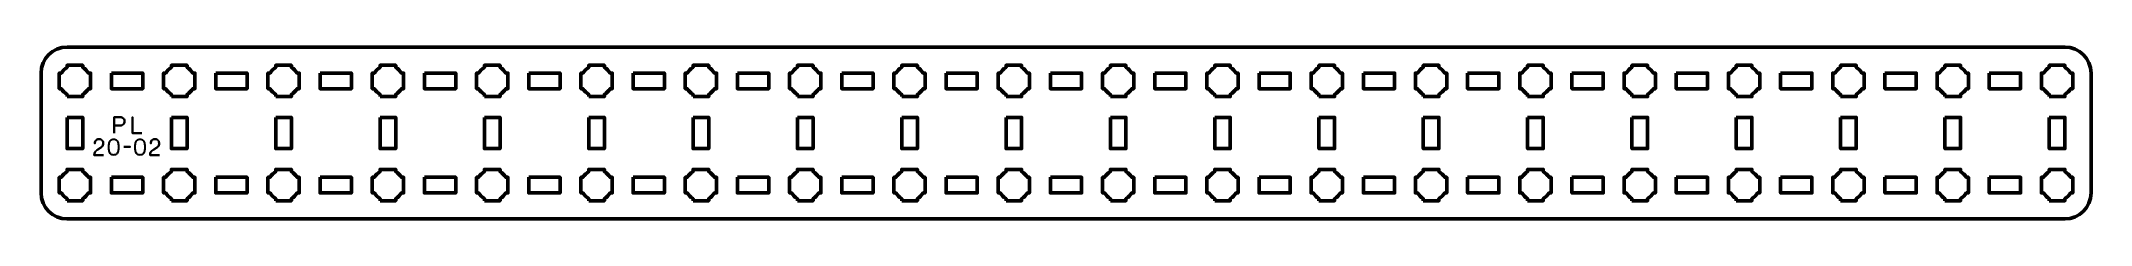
# Model space of a CAD drawing. Header units: centimetres. Extents: x -19.6 to 19.7, y -1.6 to 1.6.
import ezdxf

# ---------------------------------------------------------------- set-up
doc = ezdxf.new("R2010")
doc.units = ezdxf.units.CM
doc.header["$MEASUREMENT"] = 0
doc.layers.add('Layer 1', color=7, linetype='Continuous')

msp = doc.modelspace()

# ---------------------------------------------------------------- linework, layer by layer
at = {"layer": 'Layer 1', "lineweight": 53}
for points, knots in [([(-19.14991, 1.65), (-19.14991, 1.65), (19.15005, 1.65), (19.15005, 1.65), (19.15005, 1.65), (19.42701, 1.65), (19.65001, 1.4269), (19.65001, 1.1499), (19.65001, 1.1499), (19.65001, 1.1499), (19.65001, -1.15003), (19.65001, -1.15003), (19.65001, -1.15003), (19.65001, -1.42704), (19.42701, -1.64999), (19.15005, -1.64999), (19.15005, -1.64999), (19.15005, -1.64999), (-19.14991, -1.64999), (-19.14991, -1.64999), (-19.14991, -1.64999), (-19.42691, -1.64999), (-19.65, -1.42704), (-19.65, -1.15003), (-19.65, -1.15003), (-19.65, -1.15003), (-19.65, 1.1499), (-19.65, 1.1499), (-19.65, 1.1499), (-19.65, 1.4269), (-19.42691, 1.65), (-19.14991, 1.65)], [0, 0, 0, 0, 0.125, 0.125, 0.125, 0.125, 0.25, 0.25, 0.25, 0.25, 0.375, 0.375, 0.375, 0.375, 0.5, 0.5, 0.5, 0.5, 0.625, 0.625, 0.625, 0.625, 0.75, 0.75, 0.75, 0.75, 0.875, 0.875, 0.875, 0.875, 1, 1, 1, 1]), ([(-19.14991, 0.69997), (-19.14991, 0.69997), (-19.14991, 0.74008), (-19.14991, 0.74008), (-19.14991, 0.74008), (-19.19552, 0.7664), (-19.23344, 0.80442), (-19.25976, 0.8499), (-19.25976, 0.8499), (-19.25976, 0.8499), (-19.29998, 0.8499), (-19.29998, 0.8499), (-19.29998, 0.8499), (-19.29998, 0.8499), (-19.29998, 0.99997), (-19.29998, 0.99997), (-19.29998, 0.99997), (-19.29998, 0.99997), (-19.29998, 1.1499), (-19.29998, 1.1499), (-19.29998, 1.1499), (-19.29998, 1.1499), (-19.25976, 1.1499), (-19.25976, 1.1499), (-19.25976, 1.1499), (-19.23344, 1.19551), (-19.19552, 1.23344), (-19.14991, 1.25976), (-19.14991, 1.25976), (-19.14991, 1.25976), (-19.14991, 1.29997), (-19.14991, 1.29997), (-19.14991, 1.29997), (-19.14991, 1.29997), (-18.99997, 1.29997), (-18.99997, 1.29997), (-18.99997, 1.29997), (-18.99997, 1.29997), (-18.8499, 1.29997), (-18.8499, 1.29997), (-18.8499, 1.29997), (-18.8499, 1.29997), (-18.8499, 1.25976), (-18.8499, 1.25976), (-18.8499, 1.25976), (-18.80443, 1.23344), (-18.7664, 1.19551), (-18.74008, 1.1499), (-18.74008, 1.1499), (-18.74008, 1.1499), (-18.69997, 1.1499), (-18.69997, 1.1499), (-18.69997, 1.1499), (-18.69997, 1.1499), (-18.69997, 0.99997), (-18.69997, 0.99997), (-18.69997, 0.99997), (-18.69997, 0.99997), (-18.69997, 0.8499), (-18.69997, 0.8499), (-18.69997, 0.8499), (-18.69997, 0.8499), (-18.74008, 0.8499), (-18.74008, 0.8499), (-18.74008, 0.8499), (-18.7664, 0.80442), (-18.80443, 0.7664), (-18.8499, 0.74008), (-18.8499, 0.74008), (-18.8499, 0.74008), (-18.8499, 0.69997), (-18.8499, 0.69997), (-18.8499, 0.69997), (-18.8499, 0.69997), (-18.99997, 0.69997), (-18.99997, 0.69997), (-18.99997, 0.69997), (-18.99997, 0.69997), (-19.14991, 0.69997), (-19.14991, 0.69997)], [0, 0, 0, 0, 0.05, 0.05, 0.05, 0.05, 0.1, 0.1, 0.1, 0.1, 0.15, 0.15, 0.15, 0.15, 0.2, 0.2, 0.2, 0.2, 0.25, 0.25, 0.25, 0.25, 0.3, 0.3, 0.3, 0.3, 0.35, 0.35, 0.35, 0.35, 0.4, 0.4, 0.4, 0.4, 0.45, 0.45, 0.45, 0.45, 0.5, 0.5, 0.5, 0.5, 0.55, 0.55, 0.55, 0.55, 0.6, 0.6, 0.6, 0.6, 0.65, 0.65, 0.65, 0.65, 0.7, 0.7, 0.7, 0.7, 0.75, 0.75, 0.75, 0.75, 0.8, 0.8, 0.8, 0.8, 0.85, 0.85, 0.85, 0.85, 0.9, 0.9, 0.9, 0.9, 0.95, 0.95, 0.95, 0.95, 1, 1, 1, 1]), ([(-17.14997, 0.69997), (-17.14997, 0.69997), (-17.14997, 0.74008), (-17.14997, 0.74008), (-17.14997, 0.74008), (-17.19545, 0.7664), (-17.23348, 0.80442), (-17.25979, 0.8499), (-17.25979, 0.8499), (-17.25979, 0.8499), (-17.2999, 0.8499), (-17.2999, 0.8499), (-17.2999, 0.8499), (-17.2999, 0.8499), (-17.2999, 0.99997), (-17.2999, 0.99997), (-17.2999, 0.99997), (-17.2999, 0.99997), (-17.2999, 1.1499), (-17.2999, 1.1499), (-17.2999, 1.1499), (-17.2999, 1.1499), (-17.25979, 1.1499), (-17.25979, 1.1499), (-17.25979, 1.1499), (-17.23348, 1.19551), (-17.19545, 1.23344), (-17.14997, 1.25976), (-17.14997, 1.25976), (-17.14997, 1.25976), (-17.14997, 1.29997), (-17.14997, 1.29997), (-17.14997, 1.29997), (-17.14997, 1.29997), (-16.9999, 1.29997), (-16.9999, 1.29997), (-16.9999, 1.29997), (-16.9999, 1.29997), (-16.84997, 1.29997), (-16.84997, 1.29997), (-16.84997, 1.29997), (-16.84997, 1.29997), (-16.84997, 1.25976), (-16.84997, 1.25976), (-16.84997, 1.25976), (-16.8045, 1.23344), (-16.76647, 1.19551), (-16.74015, 1.1499), (-16.74015, 1.1499), (-16.74015, 1.1499), (-16.6999, 1.1499), (-16.6999, 1.1499), (-16.6999, 1.1499), (-16.6999, 1.1499), (-16.6999, 0.99997), (-16.6999, 0.99997), (-16.6999, 0.99997), (-16.6999, 0.99997), (-16.6999, 0.8499), (-16.6999, 0.8499), (-16.6999, 0.8499), (-16.6999, 0.8499), (-16.74015, 0.8499), (-16.74015, 0.8499), (-16.74015, 0.8499), (-16.76647, 0.80442), (-16.8045, 0.7664), (-16.84997, 0.74008), (-16.84997, 0.74008), (-16.84997, 0.74008), (-16.84997, 0.69997), (-16.84997, 0.69997), (-16.84997, 0.69997), (-16.84997, 0.69997), (-16.9999, 0.69997), (-16.9999, 0.69997), (-16.9999, 0.69997), (-16.9999, 0.69997), (-17.14997, 0.69997), (-17.14997, 0.69997)], [0, 0, 0, 0, 0.05, 0.05, 0.05, 0.05, 0.1, 0.1, 0.1, 0.1, 0.15, 0.15, 0.15, 0.15, 0.2, 0.2, 0.2, 0.2, 0.25, 0.25, 0.25, 0.25, 0.3, 0.3, 0.3, 0.3, 0.35, 0.35, 0.35, 0.35, 0.4, 0.4, 0.4, 0.4, 0.45, 0.45, 0.45, 0.45, 0.5, 0.5, 0.5, 0.5, 0.55, 0.55, 0.55, 0.55, 0.6, 0.6, 0.6, 0.6, 0.65, 0.65, 0.65, 0.65, 0.7, 0.7, 0.7, 0.7, 0.75, 0.75, 0.75, 0.75, 0.8, 0.8, 0.8, 0.8, 0.85, 0.85, 0.85, 0.85, 0.9, 0.9, 0.9, 0.9, 0.95, 0.95, 0.95, 0.95, 1, 1, 1, 1]), ([(-15.15004, 0.69997), (-15.15004, 0.69997), (-15.15004, 0.74008), (-15.15004, 0.74008), (-15.15004, 0.74008), (-15.19551, 0.7664), (-15.2334, 0.80442), (-15.25986, 0.8499), (-15.25986, 0.8499), (-15.25986, 0.8499), (-15.29997, 0.8499), (-15.29997, 0.8499), (-15.29997, 0.8499), (-15.29997, 0.8499), (-15.29997, 0.99997), (-15.29997, 0.99997), (-15.29997, 0.99997), (-15.29997, 0.99997), (-15.29997, 1.1499), (-15.29997, 1.1499), (-15.29997, 1.1499), (-15.29997, 1.1499), (-15.25986, 1.1499), (-15.25986, 1.1499), (-15.25986, 1.1499), (-15.2334, 1.19551), (-15.19551, 1.23344), (-15.15004, 1.25976), (-15.15004, 1.25976), (-15.15004, 1.25976), (-15.15004, 1.29997), (-15.15004, 1.29997), (-15.15004, 1.29997), (-15.15004, 1.29997), (-14.99997, 1.29997), (-14.99997, 1.29997), (-14.99997, 1.29997), (-14.99997, 1.29997), (-14.85004, 1.29997), (-14.85004, 1.29997), (-14.85004, 1.29997), (-14.85004, 1.29997), (-14.85004, 1.25976), (-14.85004, 1.25976), (-14.85004, 1.25976), (-14.80442, 1.23344), (-14.7665, 1.19551), (-14.74018, 1.1499), (-14.74018, 1.1499), (-14.74018, 1.1499), (-14.69997, 1.1499), (-14.69997, 1.1499), (-14.69997, 1.1499), (-14.69997, 1.1499), (-14.69997, 0.99997), (-14.69997, 0.99997), (-14.69997, 0.99997), (-14.69997, 0.99997), (-14.69997, 0.8499), (-14.69997, 0.8499), (-14.69997, 0.8499), (-14.69997, 0.8499), (-14.74018, 0.8499), (-14.74018, 0.8499), (-14.74018, 0.8499), (-14.7665, 0.80442), (-14.80442, 0.7664), (-14.85004, 0.74008), (-14.85004, 0.74008), (-14.85004, 0.74008), (-14.85004, 0.69997), (-14.85004, 0.69997), (-14.85004, 0.69997), (-14.85004, 0.69997), (-14.99997, 0.69997), (-14.99997, 0.69997), (-14.99997, 0.69997), (-14.99997, 0.69997), (-15.15004, 0.69997), (-15.15004, 0.69997)], [0, 0, 0, 0, 0.05, 0.05, 0.05, 0.05, 0.1, 0.1, 0.1, 0.1, 0.15, 0.15, 0.15, 0.15, 0.2, 0.2, 0.2, 0.2, 0.25, 0.25, 0.25, 0.25, 0.3, 0.3, 0.3, 0.3, 0.35, 0.35, 0.35, 0.35, 0.4, 0.4, 0.4, 0.4, 0.45, 0.45, 0.45, 0.45, 0.5, 0.5, 0.5, 0.5, 0.55, 0.55, 0.55, 0.55, 0.6, 0.6, 0.6, 0.6, 0.65, 0.65, 0.65, 0.65, 0.7, 0.7, 0.7, 0.7, 0.75, 0.75, 0.75, 0.75, 0.8, 0.8, 0.8, 0.8, 0.85, 0.85, 0.85, 0.85, 0.9, 0.9, 0.9, 0.9, 0.95, 0.95, 0.95, 0.95, 1, 1, 1, 1]), ([(-13.14993, 0.69997), (-13.14993, 0.69997), (-13.14993, 0.74008), (-13.14993, 0.74008), (-13.14993, 0.74008), (-13.19555, 0.7664), (-13.23343, 0.80442), (-13.25975, 0.8499), (-13.25975, 0.8499), (-13.25975, 0.8499), (-13.3, 0.8499), (-13.3, 0.8499), (-13.3, 0.8499), (-13.3, 0.8499), (-13.3, 0.99997), (-13.3, 0.99997), (-13.3, 0.99997), (-13.3, 0.99997), (-13.3, 1.1499), (-13.3, 1.1499), (-13.3, 1.1499), (-13.3, 1.1499), (-13.25975, 1.1499), (-13.25975, 1.1499), (-13.25975, 1.1499), (-13.23343, 1.19551), (-13.19555, 1.23344), (-13.14993, 1.25976), (-13.14993, 1.25976), (-13.14993, 1.25976), (-13.14993, 1.29997), (-13.14993, 1.29997), (-13.14993, 1.29997), (-13.14993, 1.29997), (-13, 1.29997), (-13, 1.29997), (-13, 1.29997), (-13, 1.29997), (-12.84993, 1.29997), (-12.84993, 1.29997), (-12.84993, 1.29997), (-12.84993, 1.29997), (-12.84993, 1.25976), (-12.84993, 1.25976), (-12.84993, 1.25976), (-12.80446, 1.23344), (-12.76643, 1.19551), (-12.74011, 1.1499), (-12.74011, 1.1499), (-12.74011, 1.1499), (-12.7, 1.1499), (-12.7, 1.1499), (-12.7, 1.1499), (-12.7, 1.1499), (-12.7, 0.99997), (-12.7, 0.99997), (-12.7, 0.99997), (-12.7, 0.99997), (-12.7, 0.8499), (-12.7, 0.8499), (-12.7, 0.8499), (-12.7, 0.8499), (-12.74011, 0.8499), (-12.74011, 0.8499), (-12.74011, 0.8499), (-12.76643, 0.80442), (-12.80446, 0.7664), (-12.84993, 0.74008), (-12.84993, 0.74008), (-12.84993, 0.74008), (-12.84993, 0.69997), (-12.84993, 0.69997), (-12.84993, 0.69997), (-12.84993, 0.69997), (-13, 0.69997), (-13, 0.69997), (-13, 0.69997), (-13, 0.69997), (-13.14993, 0.69997), (-13.14993, 0.69997)], [0, 0, 0, 0, 0.05, 0.05, 0.05, 0.05, 0.1, 0.1, 0.1, 0.1, 0.15, 0.15, 0.15, 0.15, 0.2, 0.2, 0.2, 0.2, 0.25, 0.25, 0.25, 0.25, 0.3, 0.3, 0.3, 0.3, 0.35, 0.35, 0.35, 0.35, 0.4, 0.4, 0.4, 0.4, 0.45, 0.45, 0.45, 0.45, 0.5, 0.5, 0.5, 0.5, 0.55, 0.55, 0.55, 0.55, 0.6, 0.6, 0.6, 0.6, 0.65, 0.65, 0.65, 0.65, 0.7, 0.7, 0.7, 0.7, 0.75, 0.75, 0.75, 0.75, 0.8, 0.8, 0.8, 0.8, 0.85, 0.85, 0.85, 0.85, 0.9, 0.9, 0.9, 0.9, 0.95, 0.95, 0.95, 0.95, 1, 1, 1, 1]), ([(-11.15, 0.69997), (-11.15, 0.69997), (-11.15, 0.74008), (-11.15, 0.74008), (-11.15, 0.74008), (-11.19547, 0.7664), (-11.2335, 0.80442), (-11.25982, 0.8499), (-11.25982, 0.8499), (-11.25982, 0.8499), (-11.29993, 0.8499), (-11.29993, 0.8499), (-11.29993, 0.8499), (-11.29993, 0.8499), (-11.29993, 0.99997), (-11.29993, 0.99997), (-11.29993, 0.99997), (-11.29993, 0.99997), (-11.29993, 1.1499), (-11.29993, 1.1499), (-11.29993, 1.1499), (-11.29993, 1.1499), (-11.25982, 1.1499), (-11.25982, 1.1499), (-11.25982, 1.1499), (-11.2335, 1.19551), (-11.19547, 1.23344), (-11.15, 1.25976), (-11.15, 1.25976), (-11.15, 1.25976), (-11.15, 1.29997), (-11.15, 1.29997), (-11.15, 1.29997), (-11.15, 1.29997), (-10.99993, 1.29997), (-10.99993, 1.29997), (-10.99993, 1.29997), (-10.99993, 1.29997), (-10.85, 1.29997), (-10.85, 1.29997), (-10.85, 1.29997), (-10.85, 1.29997), (-10.85, 1.25976), (-10.85, 1.25976), (-10.85, 1.25976), (-10.80438, 1.23344), (-10.76649, 1.19551), (-10.74018, 1.1499), (-10.74018, 1.1499), (-10.74018, 1.1499), (-10.69993, 1.1499), (-10.69993, 1.1499), (-10.69993, 1.1499), (-10.69993, 1.1499), (-10.69993, 0.99997), (-10.69993, 0.99997), (-10.69993, 0.99997), (-10.69993, 0.99997), (-10.69993, 0.8499), (-10.69993, 0.8499), (-10.69993, 0.8499), (-10.69993, 0.8499), (-10.74018, 0.8499), (-10.74018, 0.8499), (-10.74018, 0.8499), (-10.76649, 0.80442), (-10.80438, 0.7664), (-10.85, 0.74008), (-10.85, 0.74008), (-10.85, 0.74008), (-10.85, 0.69997), (-10.85, 0.69997), (-10.85, 0.69997), (-10.85, 0.69997), (-10.99993, 0.69997), (-10.99993, 0.69997), (-10.99993, 0.69997), (-10.99993, 0.69997), (-11.15, 0.69997), (-11.15, 0.69997)], [0, 0, 0, 0, 0.05, 0.05, 0.05, 0.05, 0.1, 0.1, 0.1, 0.1, 0.15, 0.15, 0.15, 0.15, 0.2, 0.2, 0.2, 0.2, 0.25, 0.25, 0.25, 0.25, 0.3, 0.3, 0.3, 0.3, 0.35, 0.35, 0.35, 0.35, 0.4, 0.4, 0.4, 0.4, 0.45, 0.45, 0.45, 0.45, 0.5, 0.5, 0.5, 0.5, 0.55, 0.55, 0.55, 0.55, 0.6, 0.6, 0.6, 0.6, 0.65, 0.65, 0.65, 0.65, 0.7, 0.7, 0.7, 0.7, 0.75, 0.75, 0.75, 0.75, 0.8, 0.8, 0.8, 0.8, 0.85, 0.85, 0.85, 0.85, 0.9, 0.9, 0.9, 0.9, 0.95, 0.95, 0.95, 0.95, 1, 1, 1, 1]), ([(-9.15003, 0.69997), (-9.15003, 0.69997), (-9.15003, 0.74008), (-9.15003, 0.74008), (-9.15003, 0.74008), (-9.1955, 0.7664), (-9.23343, 0.80442), (-9.25989, 0.8499), (-9.25989, 0.8499), (-9.25989, 0.8499), (-9.29996, 0.8499), (-9.29996, 0.8499), (-9.29996, 0.8499), (-9.29996, 0.8499), (-9.29996, 0.99997), (-9.29996, 0.99997), (-9.29996, 0.99997), (-9.29996, 0.99997), (-9.29996, 1.1499), (-9.29996, 1.1499), (-9.29996, 1.1499), (-9.29996, 1.1499), (-9.25989, 1.1499), (-9.25989, 1.1499), (-9.25989, 1.1499), (-9.23343, 1.19551), (-9.1955, 1.23344), (-9.15003, 1.25976), (-9.15003, 1.25976), (-9.15003, 1.25976), (-9.15003, 1.29997), (-9.15003, 1.29997), (-9.15003, 1.29997), (-9.15003, 1.29997), (-8.99996, 1.29997), (-8.99996, 1.29997), (-8.99996, 1.29997), (-8.99996, 1.29997), (-8.85003, 1.29997), (-8.85003, 1.29997), (-8.85003, 1.29997), (-8.85003, 1.29997), (-8.85003, 1.25976), (-8.85003, 1.25976), (-8.85003, 1.25976), (-8.80445, 1.23344), (-8.76653, 1.19551), (-8.74007, 1.1499), (-8.74007, 1.1499), (-8.74007, 1.1499), (-8.69999, 1.1499), (-8.69999, 1.1499), (-8.69999, 1.1499), (-8.69999, 1.1499), (-8.69999, 0.99997), (-8.69999, 0.99997), (-8.69999, 0.99997), (-8.69999, 0.99997), (-8.69999, 0.8499), (-8.69999, 0.8499), (-8.69999, 0.8499), (-8.69999, 0.8499), (-8.74007, 0.8499), (-8.74007, 0.8499), (-8.74007, 0.8499), (-8.76653, 0.80442), (-8.80445, 0.7664), (-8.85003, 0.74008), (-8.85003, 0.74008), (-8.85003, 0.74008), (-8.85003, 0.69997), (-8.85003, 0.69997), (-8.85003, 0.69997), (-8.85003, 0.69997), (-8.99996, 0.69997), (-8.99996, 0.69997), (-8.99996, 0.69997), (-8.99996, 0.69997), (-9.15003, 0.69997), (-9.15003, 0.69997)], [0, 0, 0, 0, 0.05, 0.05, 0.05, 0.05, 0.1, 0.1, 0.1, 0.1, 0.15, 0.15, 0.15, 0.15, 0.2, 0.2, 0.2, 0.2, 0.25, 0.25, 0.25, 0.25, 0.3, 0.3, 0.3, 0.3, 0.35, 0.35, 0.35, 0.35, 0.4, 0.4, 0.4, 0.4, 0.45, 0.45, 0.45, 0.45, 0.5, 0.5, 0.5, 0.5, 0.55, 0.55, 0.55, 0.55, 0.6, 0.6, 0.6, 0.6, 0.65, 0.65, 0.65, 0.65, 0.7, 0.7, 0.7, 0.7, 0.75, 0.75, 0.75, 0.75, 0.8, 0.8, 0.8, 0.8, 0.85, 0.85, 0.85, 0.85, 0.9, 0.9, 0.9, 0.9, 0.95, 0.95, 0.95, 0.95, 1, 1, 1, 1]), ([(-7.14996, 0.69997), (-7.14996, 0.69997), (-7.14996, 0.74008), (-7.14996, 0.74008), (-7.14996, 0.74008), (-7.19557, 0.7664), (-7.23346, 0.80442), (-7.25978, 0.8499), (-7.25978, 0.8499), (-7.25978, 0.8499), (-7.30003, 0.8499), (-7.30003, 0.8499), (-7.30003, 0.8499), (-7.30003, 0.8499), (-7.30003, 0.99997), (-7.30003, 0.99997), (-7.30003, 0.99997), (-7.30003, 0.99997), (-7.30003, 1.1499), (-7.30003, 1.1499), (-7.30003, 1.1499), (-7.30003, 1.1499), (-7.25978, 1.1499), (-7.25978, 1.1499), (-7.25978, 1.1499), (-7.23346, 1.19551), (-7.19557, 1.23344), (-7.14996, 1.25976), (-7.14996, 1.25976), (-7.14996, 1.25976), (-7.14996, 1.29997), (-7.14996, 1.29997), (-7.14996, 1.29997), (-7.14996, 1.29997), (-7.00003, 1.29997), (-7.00003, 1.29997), (-7.00003, 1.29997), (-7.00003, 1.29997), (-6.84996, 1.29997), (-6.84996, 1.29997), (-6.84996, 1.29997), (-6.84996, 1.29997), (-6.84996, 1.25976), (-6.84996, 1.25976), (-6.84996, 1.25976), (-6.80448, 1.23344), (-6.76645, 1.19551), (-6.74014, 1.1499), (-6.74014, 1.1499), (-6.74014, 1.1499), (-6.70003, 1.1499), (-6.70003, 1.1499), (-6.70003, 1.1499), (-6.70003, 1.1499), (-6.70003, 0.99997), (-6.70003, 0.99997), (-6.70003, 0.99997), (-6.70003, 0.99997), (-6.70003, 0.8499), (-6.70003, 0.8499), (-6.70003, 0.8499), (-6.70003, 0.8499), (-6.74014, 0.8499), (-6.74014, 0.8499), (-6.74014, 0.8499), (-6.76645, 0.80442), (-6.80448, 0.7664), (-6.84996, 0.74008), (-6.84996, 0.74008), (-6.84996, 0.74008), (-6.84996, 0.69997), (-6.84996, 0.69997), (-6.84996, 0.69997), (-6.84996, 0.69997), (-7.00003, 0.69997), (-7.00003, 0.69997), (-7.00003, 0.69997), (-7.00003, 0.69997), (-7.14996, 0.69997), (-7.14996, 0.69997)], [0, 0, 0, 0, 0.05, 0.05, 0.05, 0.05, 0.1, 0.1, 0.1, 0.1, 0.15, 0.15, 0.15, 0.15, 0.2, 0.2, 0.2, 0.2, 0.25, 0.25, 0.25, 0.25, 0.3, 0.3, 0.3, 0.3, 0.35, 0.35, 0.35, 0.35, 0.4, 0.4, 0.4, 0.4, 0.45, 0.45, 0.45, 0.45, 0.5, 0.5, 0.5, 0.5, 0.55, 0.55, 0.55, 0.55, 0.6, 0.6, 0.6, 0.6, 0.65, 0.65, 0.65, 0.65, 0.7, 0.7, 0.7, 0.7, 0.75, 0.75, 0.75, 0.75, 0.8, 0.8, 0.8, 0.8, 0.85, 0.85, 0.85, 0.85, 0.9, 0.9, 0.9, 0.9, 0.95, 0.95, 0.95, 0.95, 1, 1, 1, 1]), ([(-5.15003, 0.69997), (-5.15003, 0.69997), (-5.15003, 0.74008), (-5.15003, 0.74008), (-5.15003, 0.74008), (-5.1955, 0.7664), (-5.23353, 0.80442), (-5.25985, 0.8499), (-5.25985, 0.8499), (-5.25985, 0.8499), (-5.29996, 0.8499), (-5.29996, 0.8499), (-5.29996, 0.8499), (-5.29996, 0.8499), (-5.29996, 0.99997), (-5.29996, 0.99997), (-5.29996, 0.99997), (-5.29996, 0.99997), (-5.29996, 1.1499), (-5.29996, 1.1499), (-5.29996, 1.1499), (-5.29996, 1.1499), (-5.25985, 1.1499), (-5.25985, 1.1499), (-5.25985, 1.1499), (-5.23353, 1.19551), (-5.1955, 1.23344), (-5.15003, 1.25976), (-5.15003, 1.25976), (-5.15003, 1.25976), (-5.15003, 1.29997), (-5.15003, 1.29997), (-5.15003, 1.29997), (-5.15003, 1.29997), (-4.99995, 1.29997), (-4.99995, 1.29997), (-4.99995, 1.29997), (-4.99995, 1.29997), (-4.85002, 1.29997), (-4.85002, 1.29997), (-4.85002, 1.29997), (-4.85002, 1.29997), (-4.85002, 1.25976), (-4.85002, 1.25976), (-4.85002, 1.25976), (-4.80441, 1.23344), (-4.76652, 1.19551), (-4.74017, 1.1499), (-4.74017, 1.1499), (-4.74017, 1.1499), (-4.69995, 1.1499), (-4.69995, 1.1499), (-4.69995, 1.1499), (-4.69995, 1.1499), (-4.69995, 0.99997), (-4.69995, 0.99997), (-4.69995, 0.99997), (-4.69995, 0.99997), (-4.69995, 0.8499), (-4.69995, 0.8499), (-4.69995, 0.8499), (-4.69995, 0.8499), (-4.74017, 0.8499), (-4.74017, 0.8499), (-4.74017, 0.8499), (-4.76652, 0.80442), (-4.80441, 0.7664), (-4.85002, 0.74008), (-4.85002, 0.74008), (-4.85002, 0.74008), (-4.85002, 0.69997), (-4.85002, 0.69997), (-4.85002, 0.69997), (-4.85002, 0.69997), (-4.99995, 0.69997), (-4.99995, 0.69997), (-4.99995, 0.69997), (-4.99995, 0.69997), (-5.15003, 0.69997), (-5.15003, 0.69997)], [0, 0, 0, 0, 0.05, 0.05, 0.05, 0.05, 0.1, 0.1, 0.1, 0.1, 0.15, 0.15, 0.15, 0.15, 0.2, 0.2, 0.2, 0.2, 0.25, 0.25, 0.25, 0.25, 0.3, 0.3, 0.3, 0.3, 0.35, 0.35, 0.35, 0.35, 0.4, 0.4, 0.4, 0.4, 0.45, 0.45, 0.45, 0.45, 0.5, 0.5, 0.5, 0.5, 0.55, 0.55, 0.55, 0.55, 0.6, 0.6, 0.6, 0.6, 0.65, 0.65, 0.65, 0.65, 0.7, 0.7, 0.7, 0.7, 0.75, 0.75, 0.75, 0.75, 0.8, 0.8, 0.8, 0.8, 0.85, 0.85, 0.85, 0.85, 0.9, 0.9, 0.9, 0.9, 0.95, 0.95, 0.95, 0.95, 1, 1, 1, 1]), ([(-3.14992, 0.69997), (-3.14992, 0.69997), (-3.14992, 0.74008), (-3.14992, 0.74008), (-3.14992, 0.74008), (-3.19553, 0.7664), (-3.23345, 0.80442), (-3.25991, 0.8499), (-3.25991, 0.8499), (-3.25991, 0.8499), (-3.29999, 0.8499), (-3.29999, 0.8499), (-3.29999, 0.8499), (-3.29999, 0.8499), (-3.29999, 0.99997), (-3.29999, 0.99997), (-3.29999, 0.99997), (-3.29999, 0.99997), (-3.29999, 1.1499), (-3.29999, 1.1499), (-3.29999, 1.1499), (-3.29999, 1.1499), (-3.25991, 1.1499), (-3.25991, 1.1499), (-3.25991, 1.1499), (-3.23345, 1.19551), (-3.19553, 1.23344), (-3.14992, 1.25976), (-3.14992, 1.25976), (-3.14992, 1.25976), (-3.14992, 1.29997), (-3.14992, 1.29997), (-3.14992, 1.29997), (-3.14992, 1.29997), (-2.99999, 1.29997), (-2.99999, 1.29997), (-2.99999, 1.29997), (-2.99999, 1.29997), (-2.84991, 1.29997), (-2.84991, 1.29997), (-2.84991, 1.29997), (-2.84991, 1.29997), (-2.84991, 1.25976), (-2.84991, 1.25976), (-2.84991, 1.25976), (-2.80444, 1.23344), (-2.76655, 1.19551), (-2.74009, 1.1499), (-2.74009, 1.1499), (-2.74009, 1.1499), (-2.69998, 1.1499), (-2.69998, 1.1499), (-2.69998, 1.1499), (-2.69998, 1.1499), (-2.69998, 0.99997), (-2.69998, 0.99997), (-2.69998, 0.99997), (-2.69998, 0.99997), (-2.69998, 0.8499), (-2.69998, 0.8499), (-2.69998, 0.8499), (-2.69998, 0.8499), (-2.74009, 0.8499), (-2.74009, 0.8499), (-2.74009, 0.8499), (-2.76655, 0.80442), (-2.80444, 0.7664), (-2.84991, 0.74008), (-2.84991, 0.74008), (-2.84991, 0.74008), (-2.84991, 0.69997), (-2.84991, 0.69997), (-2.84991, 0.69997), (-2.84991, 0.69997), (-2.99999, 0.69997), (-2.99999, 0.69997), (-2.99999, 0.69997), (-2.99999, 0.69997), (-3.14992, 0.69997), (-3.14992, 0.69997)], [0, 0, 0, 0, 0.05, 0.05, 0.05, 0.05, 0.1, 0.1, 0.1, 0.1, 0.15, 0.15, 0.15, 0.15, 0.2, 0.2, 0.2, 0.2, 0.25, 0.25, 0.25, 0.25, 0.3, 0.3, 0.3, 0.3, 0.35, 0.35, 0.35, 0.35, 0.4, 0.4, 0.4, 0.4, 0.45, 0.45, 0.45, 0.45, 0.5, 0.5, 0.5, 0.5, 0.55, 0.55, 0.55, 0.55, 0.6, 0.6, 0.6, 0.6, 0.65, 0.65, 0.65, 0.65, 0.7, 0.7, 0.7, 0.7, 0.75, 0.75, 0.75, 0.75, 0.8, 0.8, 0.8, 0.8, 0.85, 0.85, 0.85, 0.85, 0.9, 0.9, 0.9, 0.9, 0.95, 0.95, 0.95, 0.95, 1, 1, 1, 1]), ([(-1.14998, 0.69997), (-1.14998, 0.69997), (-1.14998, 0.74008), (-1.14998, 0.74008), (-1.14998, 0.74008), (-1.1956, 0.7664), (-1.23349, 0.80442), (-1.2598, 0.8499), (-1.2598, 0.8499), (-1.2598, 0.8499), (-1.30006, 0.8499), (-1.30006, 0.8499), (-1.30006, 0.8499), (-1.30006, 0.8499), (-1.30006, 0.99997), (-1.30006, 0.99997), (-1.30006, 0.99997), (-1.30006, 0.99997), (-1.30006, 1.1499), (-1.30006, 1.1499), (-1.30006, 1.1499), (-1.30006, 1.1499), (-1.2598, 1.1499), (-1.2598, 1.1499), (-1.2598, 1.1499), (-1.23349, 1.19551), (-1.1956, 1.23344), (-1.14998, 1.25976), (-1.14998, 1.25976), (-1.14998, 1.25976), (-1.14998, 1.29997), (-1.14998, 1.29997), (-1.14998, 1.29997), (-1.14998, 1.29997), (-1.00005, 1.29997), (-1.00005, 1.29997), (-1.00005, 1.29997), (-1.00005, 1.29997), (-0.84998, 1.29997), (-0.84998, 1.29997), (-0.84998, 1.29997), (-0.84998, 1.29997), (-0.84998, 1.25976), (-0.84998, 1.25976), (-0.84998, 1.25976), (-0.80451, 1.23344), (-0.76648, 1.19551), (-0.74016, 1.1499), (-0.74016, 1.1499), (-0.74016, 1.1499), (-0.70005, 1.1499), (-0.70005, 1.1499), (-0.70005, 1.1499), (-0.70005, 1.1499), (-0.70005, 0.99997), (-0.70005, 0.99997), (-0.70005, 0.99997), (-0.70005, 0.99997), (-0.70005, 0.8499), (-0.70005, 0.8499), (-0.70005, 0.8499), (-0.70005, 0.8499), (-0.74016, 0.8499), (-0.74016, 0.8499), (-0.74016, 0.8499), (-0.76648, 0.80442), (-0.80451, 0.7664), (-0.84998, 0.74008), (-0.84998, 0.74008), (-0.84998, 0.74008), (-0.84998, 0.69997), (-0.84998, 0.69997), (-0.84998, 0.69997), (-0.84998, 0.69997), (-1.00005, 0.69997), (-1.00005, 0.69997), (-1.00005, 0.69997), (-1.00005, 0.69997), (-1.14998, 0.69997), (-1.14998, 0.69997)], [0, 0, 0, 0, 0.05, 0.05, 0.05, 0.05, 0.1, 0.1, 0.1, 0.1, 0.15, 0.15, 0.15, 0.15, 0.2, 0.2, 0.2, 0.2, 0.25, 0.25, 0.25, 0.25, 0.3, 0.3, 0.3, 0.3, 0.35, 0.35, 0.35, 0.35, 0.4, 0.4, 0.4, 0.4, 0.45, 0.45, 0.45, 0.45, 0.5, 0.5, 0.5, 0.5, 0.55, 0.55, 0.55, 0.55, 0.6, 0.6, 0.6, 0.6, 0.65, 0.65, 0.65, 0.65, 0.7, 0.7, 0.7, 0.7, 0.75, 0.75, 0.75, 0.75, 0.8, 0.8, 0.8, 0.8, 0.85, 0.85, 0.85, 0.85, 0.9, 0.9, 0.9, 0.9, 0.95, 0.95, 0.95, 0.95, 1, 1, 1, 1]), ([(0.84995, 0.69997), (0.84995, 0.69997), (0.84995, 0.74008), (0.84995, 0.74008), (0.84995, 0.74008), (0.80448, 0.7664), (0.76645, 0.80442), (0.74013, 0.8499), (0.74013, 0.8499), (0.74013, 0.8499), (0.70002, 0.8499), (0.70002, 0.8499), (0.70002, 0.8499), (0.70002, 0.8499), (0.70002, 0.99997), (0.70002, 0.99997), (0.70002, 0.99997), (0.70002, 0.99997), (0.70002, 1.1499), (0.70002, 1.1499), (0.70002, 1.1499), (0.70002, 1.1499), (0.74013, 1.1499), (0.74013, 1.1499), (0.74013, 1.1499), (0.76645, 1.19551), (0.80448, 1.23344), (0.84995, 1.25976), (0.84995, 1.25976), (0.84995, 1.25976), (0.84995, 1.29997), (0.84995, 1.29997), (0.84995, 1.29997), (0.84995, 1.29997), (1.00002, 1.29997), (1.00002, 1.29997), (1.00002, 1.29997), (1.00002, 1.29997), (1.14995, 1.29997), (1.14995, 1.29997), (1.14995, 1.29997), (1.14995, 1.29997), (1.14995, 1.25976), (1.14995, 1.25976), (1.14995, 1.25976), (1.19557, 1.23344), (1.23349, 1.19551), (1.25981, 1.1499), (1.25981, 1.1499), (1.25981, 1.1499), (1.30002, 1.1499), (1.30002, 1.1499), (1.30002, 1.1499), (1.30002, 1.1499), (1.30002, 0.99997), (1.30002, 0.99997), (1.30002, 0.99997), (1.30002, 0.99997), (1.30002, 0.8499), (1.30002, 0.8499), (1.30002, 0.8499), (1.30002, 0.8499), (1.25981, 0.8499), (1.25981, 0.8499), (1.25981, 0.8499), (1.23349, 0.80442), (1.19557, 0.7664), (1.14995, 0.74008), (1.14995, 0.74008), (1.14995, 0.74008), (1.14995, 0.69997), (1.14995, 0.69997), (1.14995, 0.69997), (1.14995, 0.69997), (1.00002, 0.69997), (1.00002, 0.69997), (1.00002, 0.69997), (1.00002, 0.69997), (0.84995, 0.69997), (0.84995, 0.69997)], [0, 0, 0, 0, 0.05, 0.05, 0.05, 0.05, 0.1, 0.1, 0.1, 0.1, 0.15, 0.15, 0.15, 0.15, 0.2, 0.2, 0.2, 0.2, 0.25, 0.25, 0.25, 0.25, 0.3, 0.3, 0.3, 0.3, 0.35, 0.35, 0.35, 0.35, 0.4, 0.4, 0.4, 0.4, 0.45, 0.45, 0.45, 0.45, 0.5, 0.5, 0.5, 0.5, 0.55, 0.55, 0.55, 0.55, 0.6, 0.6, 0.6, 0.6, 0.65, 0.65, 0.65, 0.65, 0.7, 0.7, 0.7, 0.7, 0.75, 0.75, 0.75, 0.75, 0.8, 0.8, 0.8, 0.8, 0.85, 0.85, 0.85, 0.85, 0.9, 0.9, 0.9, 0.9, 0.95, 0.95, 0.95, 0.95, 1, 1, 1, 1]), ([(2.85006, 0.69997), (2.85006, 0.69997), (2.85006, 0.74008), (2.85006, 0.74008), (2.85006, 0.74008), (2.80444, 0.7664), (2.76655, 0.80442), (2.7402, 0.8499), (2.7402, 0.8499), (2.7402, 0.8499), (2.69999, 0.8499), (2.69999, 0.8499), (2.69999, 0.8499), (2.69999, 0.8499), (2.69999, 0.99997), (2.69999, 0.99997), (2.69999, 0.99997), (2.69999, 0.99997), (2.69999, 1.1499), (2.69999, 1.1499), (2.69999, 1.1499), (2.69999, 1.1499), (2.7402, 1.1499), (2.7402, 1.1499), (2.7402, 1.1499), (2.76655, 1.19551), (2.80444, 1.23344), (2.85006, 1.25976), (2.85006, 1.25976), (2.85006, 1.25976), (2.85006, 1.29997), (2.85006, 1.29997), (2.85006, 1.29997), (2.85006, 1.29997), (2.99999, 1.29997), (2.99999, 1.29997), (2.99999, 1.29997), (2.99999, 1.29997), (3.15006, 1.29997), (3.15006, 1.29997), (3.15006, 1.29997), (3.15006, 1.29997), (3.15006, 1.25976), (3.15006, 1.25976), (3.15006, 1.25976), (3.19553, 1.23344), (3.23342, 1.19551), (3.25988, 1.1499), (3.25988, 1.1499), (3.25988, 1.1499), (3.29999, 1.1499), (3.29999, 1.1499), (3.29999, 1.1499), (3.29999, 1.1499), (3.29999, 0.99997), (3.29999, 0.99997), (3.29999, 0.99997), (3.29999, 0.99997), (3.29999, 0.8499), (3.29999, 0.8499), (3.29999, 0.8499), (3.29999, 0.8499), (3.25988, 0.8499), (3.25988, 0.8499), (3.25988, 0.8499), (3.23342, 0.80442), (3.19553, 0.7664), (3.15006, 0.74008), (3.15006, 0.74008), (3.15006, 0.74008), (3.15006, 0.69997), (3.15006, 0.69997), (3.15006, 0.69997), (3.15006, 0.69997), (2.99999, 0.69997), (2.99999, 0.69997), (2.99999, 0.69997), (2.99999, 0.69997), (2.85006, 0.69997), (2.85006, 0.69997)], [0, 0, 0, 0, 0.05, 0.05, 0.05, 0.05, 0.1, 0.1, 0.1, 0.1, 0.15, 0.15, 0.15, 0.15, 0.2, 0.2, 0.2, 0.2, 0.25, 0.25, 0.25, 0.25, 0.3, 0.3, 0.3, 0.3, 0.35, 0.35, 0.35, 0.35, 0.4, 0.4, 0.4, 0.4, 0.45, 0.45, 0.45, 0.45, 0.5, 0.5, 0.5, 0.5, 0.55, 0.55, 0.55, 0.55, 0.6, 0.6, 0.6, 0.6, 0.65, 0.65, 0.65, 0.65, 0.7, 0.7, 0.7, 0.7, 0.75, 0.75, 0.75, 0.75, 0.8, 0.8, 0.8, 0.8, 0.85, 0.85, 0.85, 0.85, 0.9, 0.9, 0.9, 0.9, 0.95, 0.95, 0.95, 0.95, 1, 1, 1, 1]), ([(4.84999, 0.69997), (4.84999, 0.69997), (4.84999, 0.74008), (4.84999, 0.74008), (4.84999, 0.74008), (4.80452, 0.7664), (4.76649, 0.80442), (4.74017, 0.8499), (4.74017, 0.8499), (4.74017, 0.8499), (4.69992, 0.8499), (4.69992, 0.8499), (4.69992, 0.8499), (4.69992, 0.8499), (4.69992, 0.99997), (4.69992, 0.99997), (4.69992, 0.99997), (4.69992, 0.99997), (4.69992, 1.1499), (4.69992, 1.1499), (4.69992, 1.1499), (4.69992, 1.1499), (4.74017, 1.1499), (4.74017, 1.1499), (4.74017, 1.1499), (4.76649, 1.19551), (4.80452, 1.23344), (4.84999, 1.25976), (4.84999, 1.25976), (4.84999, 1.25976), (4.84999, 1.29997), (4.84999, 1.29997), (4.84999, 1.29997), (4.84999, 1.29997), (4.99992, 1.29997), (4.99992, 1.29997), (4.99992, 1.29997), (4.99992, 1.29997), (5.14999, 1.29997), (5.14999, 1.29997), (5.14999, 1.29997), (5.14999, 1.29997), (5.14999, 1.25976), (5.14999, 1.25976), (5.14999, 1.25976), (5.19547, 1.23344), (5.23349, 1.19551), (5.25981, 1.1499), (5.25981, 1.1499), (5.25981, 1.1499), (5.29992, 1.1499), (5.29992, 1.1499), (5.29992, 1.1499), (5.29992, 1.1499), (5.29992, 0.99997), (5.29992, 0.99997), (5.29992, 0.99997), (5.29992, 0.99997), (5.29992, 0.8499), (5.29992, 0.8499), (5.29992, 0.8499), (5.29992, 0.8499), (5.25981, 0.8499), (5.25981, 0.8499), (5.25981, 0.8499), (5.23349, 0.80442), (5.19547, 0.7664), (5.14999, 0.74008), (5.14999, 0.74008), (5.14999, 0.74008), (5.14999, 0.69997), (5.14999, 0.69997), (5.14999, 0.69997), (5.14999, 0.69997), (4.99992, 0.69997), (4.99992, 0.69997), (4.99992, 0.69997), (4.99992, 0.69997), (4.84999, 0.69997), (4.84999, 0.69997)], [0, 0, 0, 0, 0.05, 0.05, 0.05, 0.05, 0.1, 0.1, 0.1, 0.1, 0.15, 0.15, 0.15, 0.15, 0.2, 0.2, 0.2, 0.2, 0.25, 0.25, 0.25, 0.25, 0.3, 0.3, 0.3, 0.3, 0.35, 0.35, 0.35, 0.35, 0.4, 0.4, 0.4, 0.4, 0.45, 0.45, 0.45, 0.45, 0.5, 0.5, 0.5, 0.5, 0.55, 0.55, 0.55, 0.55, 0.6, 0.6, 0.6, 0.6, 0.65, 0.65, 0.65, 0.65, 0.7, 0.7, 0.7, 0.7, 0.75, 0.75, 0.75, 0.75, 0.8, 0.8, 0.8, 0.8, 0.85, 0.85, 0.85, 0.85, 0.9, 0.9, 0.9, 0.9, 0.95, 0.95, 0.95, 0.95, 1, 1, 1, 1]), ([(6.84996, 0.69997), (6.84996, 0.69997), (6.84996, 0.74008), (6.84996, 0.74008), (6.84996, 0.74008), (6.80448, 0.7664), (6.76642, 0.80442), (6.7401, 0.8499), (6.7401, 0.8499), (6.7401, 0.8499), (6.70003, 0.8499), (6.70003, 0.8499), (6.70003, 0.8499), (6.70003, 0.8499), (6.70003, 0.99997), (6.70003, 0.99997), (6.70003, 0.99997), (6.70003, 0.99997), (6.70003, 1.1499), (6.70003, 1.1499), (6.70003, 1.1499), (6.70003, 1.1499), (6.7401, 1.1499), (6.7401, 1.1499), (6.7401, 1.1499), (6.76642, 1.19551), (6.80448, 1.23344), (6.84996, 1.25976), (6.84996, 1.25976), (6.84996, 1.25976), (6.84996, 1.29997), (6.84996, 1.29997), (6.84996, 1.29997), (6.84996, 1.29997), (6.99999, 1.29997), (6.99999, 1.29997), (6.99999, 1.29997), (6.99999, 1.29997), (7.14992, 1.29997), (7.14992, 1.29997), (7.14992, 1.29997), (7.14992, 1.29997), (7.14992, 1.25976), (7.14992, 1.25976), (7.14992, 1.25976), (7.19554, 1.23344), (7.23346, 1.19551), (7.25978, 1.1499), (7.25978, 1.1499), (7.25978, 1.1499), (7.3, 1.1499), (7.3, 1.1499), (7.3, 1.1499), (7.3, 1.1499), (7.3, 0.99997), (7.3, 0.99997), (7.3, 0.99997), (7.3, 0.99997), (7.3, 0.8499), (7.3, 0.8499), (7.3, 0.8499), (7.3, 0.8499), (7.25978, 0.8499), (7.25978, 0.8499), (7.25978, 0.8499), (7.23346, 0.80442), (7.19554, 0.7664), (7.14992, 0.74008), (7.14992, 0.74008), (7.14992, 0.74008), (7.14992, 0.69997), (7.14992, 0.69997), (7.14992, 0.69997), (7.14992, 0.69997), (6.99999, 0.69997), (6.99999, 0.69997), (6.99999, 0.69997), (6.99999, 0.69997), (6.84996, 0.69997), (6.84996, 0.69997)], [0, 0, 0, 0, 0.05, 0.05, 0.05, 0.05, 0.1, 0.1, 0.1, 0.1, 0.15, 0.15, 0.15, 0.15, 0.2, 0.2, 0.2, 0.2, 0.25, 0.25, 0.25, 0.25, 0.3, 0.3, 0.3, 0.3, 0.35, 0.35, 0.35, 0.35, 0.4, 0.4, 0.4, 0.4, 0.45, 0.45, 0.45, 0.45, 0.5, 0.5, 0.5, 0.5, 0.55, 0.55, 0.55, 0.55, 0.6, 0.6, 0.6, 0.6, 0.65, 0.65, 0.65, 0.65, 0.7, 0.7, 0.7, 0.7, 0.75, 0.75, 0.75, 0.75, 0.8, 0.8, 0.8, 0.8, 0.85, 0.85, 0.85, 0.85, 0.9, 0.9, 0.9, 0.9, 0.95, 0.95, 0.95, 0.95, 1, 1, 1, 1]), ([(8.85003, 0.69997), (8.85003, 0.69997), (8.85003, 0.74008), (8.85003, 0.74008), (8.85003, 0.74008), (8.80442, 0.7664), (8.76653, 0.80442), (8.74021, 0.8499), (8.74021, 0.8499), (8.74021, 0.8499), (8.69996, 0.8499), (8.69996, 0.8499), (8.69996, 0.8499), (8.69996, 0.8499), (8.69996, 0.99997), (8.69996, 0.99997), (8.69996, 0.99997), (8.69996, 0.99997), (8.69996, 1.1499), (8.69996, 1.1499), (8.69996, 1.1499), (8.69996, 1.1499), (8.74021, 1.1499), (8.74021, 1.1499), (8.74021, 1.1499), (8.76653, 1.19551), (8.80442, 1.23344), (8.85003, 1.25976), (8.85003, 1.25976), (8.85003, 1.25976), (8.85003, 1.29997), (8.85003, 1.29997), (8.85003, 1.29997), (8.85003, 1.29997), (8.99996, 1.29997), (8.99996, 1.29997), (8.99996, 1.29997), (8.99996, 1.29997), (9.15003, 1.29997), (9.15003, 1.29997), (9.15003, 1.29997), (9.15003, 1.29997), (9.15003, 1.25976), (9.15003, 1.25976), (9.15003, 1.25976), (9.19551, 1.23344), (9.23354, 1.19551), (9.25985, 1.1499), (9.25985, 1.1499), (9.25985, 1.1499), (9.29996, 1.1499), (9.29996, 1.1499), (9.29996, 1.1499), (9.29996, 1.1499), (9.29996, 0.99997), (9.29996, 0.99997), (9.29996, 0.99997), (9.29996, 0.99997), (9.29996, 0.8499), (9.29996, 0.8499), (9.29996, 0.8499), (9.29996, 0.8499), (9.25985, 0.8499), (9.25985, 0.8499), (9.25985, 0.8499), (9.23354, 0.80442), (9.19551, 0.7664), (9.15003, 0.74008), (9.15003, 0.74008), (9.15003, 0.74008), (9.15003, 0.69997), (9.15003, 0.69997), (9.15003, 0.69997), (9.15003, 0.69997), (8.99996, 0.69997), (8.99996, 0.69997), (8.99996, 0.69997), (8.99996, 0.69997), (8.85003, 0.69997), (8.85003, 0.69997)], [0, 0, 0, 0, 0.05, 0.05, 0.05, 0.05, 0.1, 0.1, 0.1, 0.1, 0.15, 0.15, 0.15, 0.15, 0.2, 0.2, 0.2, 0.2, 0.25, 0.25, 0.25, 0.25, 0.3, 0.3, 0.3, 0.3, 0.35, 0.35, 0.35, 0.35, 0.4, 0.4, 0.4, 0.4, 0.45, 0.45, 0.45, 0.45, 0.5, 0.5, 0.5, 0.5, 0.55, 0.55, 0.55, 0.55, 0.6, 0.6, 0.6, 0.6, 0.65, 0.65, 0.65, 0.65, 0.7, 0.7, 0.7, 0.7, 0.75, 0.75, 0.75, 0.75, 0.8, 0.8, 0.8, 0.8, 0.85, 0.85, 0.85, 0.85, 0.9, 0.9, 0.9, 0.9, 0.95, 0.95, 0.95, 0.95, 1, 1, 1, 1]), ([(10.84996, 0.69997), (10.84996, 0.69997), (10.84996, 0.74008), (10.84996, 0.74008), (10.84996, 0.74008), (10.80449, 0.7664), (10.76646, 0.80442), (10.74014, 0.8499), (10.74014, 0.8499), (10.74014, 0.8499), (10.70003, 0.8499), (10.70003, 0.8499), (10.70003, 0.8499), (10.70003, 0.8499), (10.70003, 0.99997), (10.70003, 0.99997), (10.70003, 0.99997), (10.70003, 0.99997), (10.70003, 1.1499), (10.70003, 1.1499), (10.70003, 1.1499), (10.70003, 1.1499), (10.74014, 1.1499), (10.74014, 1.1499), (10.74014, 1.1499), (10.76646, 1.19551), (10.80449, 1.23344), (10.84996, 1.25976), (10.84996, 1.25976), (10.84996, 1.25976), (10.84996, 1.29997), (10.84996, 1.29997), (10.84996, 1.29997), (10.84996, 1.29997), (11.00004, 1.29997), (11.00004, 1.29997), (11.00004, 1.29997), (11.00004, 1.29997), (11.14997, 1.29997), (11.14997, 1.29997), (11.14997, 1.29997), (11.14997, 1.29997), (11.14997, 1.25976), (11.14997, 1.25976), (11.14997, 1.25976), (11.19544, 1.23344), (11.23347, 1.19551), (11.25979, 1.1499), (11.25979, 1.1499), (11.25979, 1.1499), (11.30004, 1.1499), (11.30004, 1.1499), (11.30004, 1.1499), (11.30004, 1.1499), (11.30004, 0.99997), (11.30004, 0.99997), (11.30004, 0.99997), (11.30004, 0.99997), (11.30004, 0.8499), (11.30004, 0.8499), (11.30004, 0.8499), (11.30004, 0.8499), (11.25979, 0.8499), (11.25979, 0.8499), (11.25979, 0.8499), (11.23347, 0.80442), (11.19544, 0.7664), (11.14997, 0.74008), (11.14997, 0.74008), (11.14997, 0.74008), (11.14997, 0.69997), (11.14997, 0.69997), (11.14997, 0.69997), (11.14997, 0.69997), (11.00004, 0.69997), (11.00004, 0.69997), (11.00004, 0.69997), (11.00004, 0.69997), (10.84996, 0.69997), (10.84996, 0.69997)], [0, 0, 0, 0, 0.05, 0.05, 0.05, 0.05, 0.1, 0.1, 0.1, 0.1, 0.15, 0.15, 0.15, 0.15, 0.2, 0.2, 0.2, 0.2, 0.25, 0.25, 0.25, 0.25, 0.3, 0.3, 0.3, 0.3, 0.35, 0.35, 0.35, 0.35, 0.4, 0.4, 0.4, 0.4, 0.45, 0.45, 0.45, 0.45, 0.5, 0.5, 0.5, 0.5, 0.55, 0.55, 0.55, 0.55, 0.6, 0.6, 0.6, 0.6, 0.65, 0.65, 0.65, 0.65, 0.7, 0.7, 0.7, 0.7, 0.75, 0.75, 0.75, 0.75, 0.8, 0.8, 0.8, 0.8, 0.85, 0.85, 0.85, 0.85, 0.9, 0.9, 0.9, 0.9, 0.95, 0.95, 0.95, 0.95, 1, 1, 1, 1]), ([(12.84993, 0.69997), (12.84993, 0.69997), (12.84993, 0.74008), (12.84993, 0.74008), (12.84993, 0.74008), (12.80446, 0.7664), (12.76653, 0.80442), (12.74008, 0.8499), (12.74008, 0.8499), (12.74008, 0.8499), (12.7, 0.8499), (12.7, 0.8499), (12.7, 0.8499), (12.7, 0.8499), (12.7, 0.99997), (12.7, 0.99997), (12.7, 0.99997), (12.7, 0.99997), (12.7, 1.1499), (12.7, 1.1499), (12.7, 1.1499), (12.7, 1.1499), (12.74008, 1.1499), (12.74008, 1.1499), (12.74008, 1.1499), (12.76653, 1.19551), (12.80446, 1.23344), (12.84993, 1.25976), (12.84993, 1.25976), (12.84993, 1.25976), (12.84993, 1.29997), (12.84993, 1.29997), (12.84993, 1.29997), (12.84993, 1.29997), (13, 1.29997), (13, 1.29997), (13, 1.29997), (13, 1.29997), (13.14993, 1.29997), (13.14993, 1.29997), (13.14993, 1.29997), (13.14993, 1.29997), (13.14993, 1.25976), (13.14993, 1.25976), (13.14993, 1.25976), (13.19555, 1.23344), (13.23344, 1.19551), (13.25975, 1.1499), (13.25975, 1.1499), (13.25975, 1.1499), (13.30001, 1.1499), (13.30001, 1.1499), (13.30001, 1.1499), (13.30001, 1.1499), (13.30001, 0.99997), (13.30001, 0.99997), (13.30001, 0.99997), (13.30001, 0.99997), (13.30001, 0.8499), (13.30001, 0.8499), (13.30001, 0.8499), (13.30001, 0.8499), (13.25975, 0.8499), (13.25975, 0.8499), (13.25975, 0.8499), (13.23344, 0.80442), (13.19555, 0.7664), (13.14993, 0.74008), (13.14993, 0.74008), (13.14993, 0.74008), (13.14993, 0.69997), (13.14993, 0.69997), (13.14993, 0.69997), (13.14993, 0.69997), (13, 0.69997), (13, 0.69997), (13, 0.69997), (13, 0.69997), (12.84993, 0.69997), (12.84993, 0.69997)], [0, 0, 0, 0, 0.05, 0.05, 0.05, 0.05, 0.1, 0.1, 0.1, 0.1, 0.15, 0.15, 0.15, 0.15, 0.2, 0.2, 0.2, 0.2, 0.25, 0.25, 0.25, 0.25, 0.3, 0.3, 0.3, 0.3, 0.35, 0.35, 0.35, 0.35, 0.4, 0.4, 0.4, 0.4, 0.45, 0.45, 0.45, 0.45, 0.5, 0.5, 0.5, 0.5, 0.55, 0.55, 0.55, 0.55, 0.6, 0.6, 0.6, 0.6, 0.65, 0.65, 0.65, 0.65, 0.7, 0.7, 0.7, 0.7, 0.75, 0.75, 0.75, 0.75, 0.8, 0.8, 0.8, 0.8, 0.85, 0.85, 0.85, 0.85, 0.9, 0.9, 0.9, 0.9, 0.95, 0.95, 0.95, 0.95, 1, 1, 1, 1]), ([(14.85001, 0.69997), (14.85001, 0.69997), (14.85001, 0.74008), (14.85001, 0.74008), (14.85001, 0.74008), (14.80439, 0.7664), (14.7665, 0.80442), (14.74019, 0.8499), (14.74019, 0.8499), (14.74019, 0.8499), (14.69993, 0.8499), (14.69993, 0.8499), (14.69993, 0.8499), (14.69993, 0.8499), (14.69993, 0.99997), (14.69993, 0.99997), (14.69993, 0.99997), (14.69993, 0.99997), (14.69993, 1.1499), (14.69993, 1.1499), (14.69993, 1.1499), (14.69993, 1.1499), (14.74019, 1.1499), (14.74019, 1.1499), (14.74019, 1.1499), (14.7665, 1.19551), (14.80439, 1.23344), (14.85001, 1.25976), (14.85001, 1.25976), (14.85001, 1.25976), (14.85001, 1.29997), (14.85001, 1.29997), (14.85001, 1.29997), (14.85001, 1.29997), (14.99994, 1.29997), (14.99994, 1.29997), (14.99994, 1.29997), (14.99994, 1.29997), (15.15001, 1.29997), (15.15001, 1.29997), (15.15001, 1.29997), (15.15001, 1.29997), (15.15001, 1.25976), (15.15001, 1.25976), (15.15001, 1.25976), (15.19548, 1.23344), (15.23351, 1.19551), (15.25983, 1.1499), (15.25983, 1.1499), (15.25983, 1.1499), (15.29994, 1.1499), (15.29994, 1.1499), (15.29994, 1.1499), (15.29994, 1.1499), (15.29994, 0.99997), (15.29994, 0.99997), (15.29994, 0.99997), (15.29994, 0.99997), (15.29994, 0.8499), (15.29994, 0.8499), (15.29994, 0.8499), (15.29994, 0.8499), (15.25983, 0.8499), (15.25983, 0.8499), (15.25983, 0.8499), (15.23351, 0.80442), (15.19548, 0.7664), (15.15001, 0.74008), (15.15001, 0.74008), (15.15001, 0.74008), (15.15001, 0.69997), (15.15001, 0.69997), (15.15001, 0.69997), (15.15001, 0.69997), (14.99994, 0.69997), (14.99994, 0.69997), (14.99994, 0.69997), (14.99994, 0.69997), (14.85001, 0.69997), (14.85001, 0.69997)], [0, 0, 0, 0, 0.05, 0.05, 0.05, 0.05, 0.1, 0.1, 0.1, 0.1, 0.15, 0.15, 0.15, 0.15, 0.2, 0.2, 0.2, 0.2, 0.25, 0.25, 0.25, 0.25, 0.3, 0.3, 0.3, 0.3, 0.35, 0.35, 0.35, 0.35, 0.4, 0.4, 0.4, 0.4, 0.45, 0.45, 0.45, 0.45, 0.5, 0.5, 0.5, 0.5, 0.55, 0.55, 0.55, 0.55, 0.6, 0.6, 0.6, 0.6, 0.65, 0.65, 0.65, 0.65, 0.7, 0.7, 0.7, 0.7, 0.75, 0.75, 0.75, 0.75, 0.8, 0.8, 0.8, 0.8, 0.85, 0.85, 0.85, 0.85, 0.9, 0.9, 0.9, 0.9, 0.95, 0.95, 0.95, 0.95, 1, 1, 1, 1]), ([(16.84994, 0.69997), (16.84994, 0.69997), (16.84994, 0.74008), (16.84994, 0.74008), (16.84994, 0.74008), (16.80446, 0.7664), (16.76644, 0.80442), (16.74012, 0.8499), (16.74012, 0.8499), (16.74012, 0.8499), (16.70001, 0.8499), (16.70001, 0.8499), (16.70001, 0.8499), (16.70001, 0.8499), (16.70001, 0.99997), (16.70001, 0.99997), (16.70001, 0.99997), (16.70001, 0.99997), (16.70001, 1.1499), (16.70001, 1.1499), (16.70001, 1.1499), (16.70001, 1.1499), (16.74012, 1.1499), (16.74012, 1.1499), (16.74012, 1.1499), (16.76644, 1.19551), (16.80446, 1.23344), (16.84994, 1.25976), (16.84994, 1.25976), (16.84994, 1.25976), (16.84994, 1.29997), (16.84994, 1.29997), (16.84994, 1.29997), (16.84994, 1.29997), (17.00001, 1.29997), (17.00001, 1.29997), (17.00001, 1.29997), (17.00001, 1.29997), (17.14994, 1.29997), (17.14994, 1.29997), (17.14994, 1.29997), (17.14994, 1.29997), (17.14994, 1.25976), (17.14994, 1.25976), (17.14994, 1.25976), (17.19555, 1.23344), (17.23348, 1.19551), (17.25979, 1.1499), (17.25979, 1.1499), (17.25979, 1.1499), (17.30001, 1.1499), (17.30001, 1.1499), (17.30001, 1.1499), (17.30001, 1.1499), (17.30001, 0.99997), (17.30001, 0.99997), (17.30001, 0.99997), (17.30001, 0.99997), (17.30001, 0.8499), (17.30001, 0.8499), (17.30001, 0.8499), (17.30001, 0.8499), (17.25979, 0.8499), (17.25979, 0.8499), (17.25979, 0.8499), (17.23348, 0.80442), (17.19555, 0.7664), (17.14994, 0.74008), (17.14994, 0.74008), (17.14994, 0.74008), (17.14994, 0.69997), (17.14994, 0.69997), (17.14994, 0.69997), (17.14994, 0.69997), (17.00001, 0.69997), (17.00001, 0.69997), (17.00001, 0.69997), (17.00001, 0.69997), (16.84994, 0.69997), (16.84994, 0.69997)], [0, 0, 0, 0, 0.05, 0.05, 0.05, 0.05, 0.1, 0.1, 0.1, 0.1, 0.15, 0.15, 0.15, 0.15, 0.2, 0.2, 0.2, 0.2, 0.25, 0.25, 0.25, 0.25, 0.3, 0.3, 0.3, 0.3, 0.35, 0.35, 0.35, 0.35, 0.4, 0.4, 0.4, 0.4, 0.45, 0.45, 0.45, 0.45, 0.5, 0.5, 0.5, 0.5, 0.55, 0.55, 0.55, 0.55, 0.6, 0.6, 0.6, 0.6, 0.65, 0.65, 0.65, 0.65, 0.7, 0.7, 0.7, 0.7, 0.75, 0.75, 0.75, 0.75, 0.8, 0.8, 0.8, 0.8, 0.85, 0.85, 0.85, 0.85, 0.9, 0.9, 0.9, 0.9, 0.95, 0.95, 0.95, 0.95, 1, 1, 1, 1]), ([(18.84991, 0.69997), (18.84991, 0.69997), (18.84991, 0.74008), (18.84991, 0.74008), (18.84991, 0.74008), (18.80443, 0.7664), (18.76654, 0.80442), (18.74009, 0.8499), (18.74009, 0.8499), (18.74009, 0.8499), (18.69997, 0.8499), (18.69997, 0.8499), (18.69997, 0.8499), (18.69997, 0.8499), (18.69997, 0.99997), (18.69997, 0.99997), (18.69997, 0.99997), (18.69997, 0.99997), (18.69997, 1.1499), (18.69997, 1.1499), (18.69997, 1.1499), (18.69997, 1.1499), (18.74009, 1.1499), (18.74009, 1.1499), (18.74009, 1.1499), (18.76654, 1.19551), (18.80443, 1.23344), (18.84991, 1.25976), (18.84991, 1.25976), (18.84991, 1.25976), (18.84991, 1.29997), (18.84991, 1.29997), (18.84991, 1.29997), (18.84991, 1.29997), (18.99998, 1.29997), (18.99998, 1.29997), (18.99998, 1.29997), (18.99998, 1.29997), (19.14991, 1.29997), (19.14991, 1.29997), (19.14991, 1.29997), (19.14991, 1.29997), (19.14991, 1.25976), (19.14991, 1.25976), (19.14991, 1.25976), (19.19552, 1.23344), (19.23341, 1.19551), (19.25987, 1.1499), (19.25987, 1.1499), (19.25987, 1.1499), (19.29998, 1.1499), (19.29998, 1.1499), (19.29998, 1.1499), (19.29998, 1.1499), (19.29998, 0.99997), (19.29998, 0.99997), (19.29998, 0.99997), (19.29998, 0.99997), (19.29998, 0.8499), (19.29998, 0.8499), (19.29998, 0.8499), (19.29998, 0.8499), (19.25987, 0.8499), (19.25987, 0.8499), (19.25987, 0.8499), (19.23341, 0.80442), (19.19552, 0.7664), (19.14991, 0.74008), (19.14991, 0.74008), (19.14991, 0.74008), (19.14991, 0.69997), (19.14991, 0.69997), (19.14991, 0.69997), (19.14991, 0.69997), (18.99998, 0.69997), (18.99998, 0.69997), (18.99998, 0.69997), (18.99998, 0.69997), (18.84991, 0.69997), (18.84991, 0.69997)], [0, 0, 0, 0, 0.05, 0.05, 0.05, 0.05, 0.1, 0.1, 0.1, 0.1, 0.15, 0.15, 0.15, 0.15, 0.2, 0.2, 0.2, 0.2, 0.25, 0.25, 0.25, 0.25, 0.3, 0.3, 0.3, 0.3, 0.35, 0.35, 0.35, 0.35, 0.4, 0.4, 0.4, 0.4, 0.45, 0.45, 0.45, 0.45, 0.5, 0.5, 0.5, 0.5, 0.55, 0.55, 0.55, 0.55, 0.6, 0.6, 0.6, 0.6, 0.65, 0.65, 0.65, 0.65, 0.7, 0.7, 0.7, 0.7, 0.75, 0.75, 0.75, 0.75, 0.8, 0.8, 0.8, 0.8, 0.85, 0.85, 0.85, 0.85, 0.9, 0.9, 0.9, 0.9, 0.95, 0.95, 0.95, 0.95, 1, 1, 1, 1]), ([(-18.29996, 1.1499), (-18.29996, 1.1499), (-17.69995, 1.1499), (-17.69995, 1.1499), (-17.69995, 1.1499), (-17.69995, 1.1499), (-17.69995, 0.8499), (-17.69995, 0.8499), (-17.69995, 0.8499), (-17.69995, 0.8499), (-18.29996, 0.8499), (-18.29996, 0.8499), (-18.29996, 0.8499), (-18.29996, 0.8499), (-18.29996, 1.1499), (-18.29996, 1.1499)], [0, 0, 0, 0, 0.25, 0.25, 0.25, 0.25, 0.5, 0.5, 0.5, 0.5, 0.75, 0.75, 0.75, 0.75, 1, 1, 1, 1]), ([(-16.29999, 1.1499), (-16.29999, 1.1499), (-15.69999, 1.1499), (-15.69999, 1.1499), (-15.69999, 1.1499), (-15.69999, 1.1499), (-15.69999, 0.8499), (-15.69999, 0.8499), (-15.69999, 0.8499), (-15.69999, 0.8499), (-16.29999, 0.8499), (-16.29999, 0.8499), (-16.29999, 0.8499), (-16.29999, 0.8499), (-16.29999, 1.1499), (-16.29999, 1.1499)], [0, 0, 0, 0, 0.25, 0.25, 0.25, 0.25, 0.5, 0.5, 0.5, 0.5, 0.75, 0.75, 0.75, 0.75, 1, 1, 1, 1]), ([(-14.29992, 1.1499), (-14.29992, 1.1499), (-13.69991, 1.1499), (-13.69991, 1.1499), (-13.69991, 1.1499), (-13.69991, 1.1499), (-13.69991, 0.8499), (-13.69991, 0.8499), (-13.69991, 0.8499), (-13.69991, 0.8499), (-14.29992, 0.8499), (-14.29992, 0.8499), (-14.29992, 0.8499), (-14.29992, 0.8499), (-14.29992, 1.1499), (-14.29992, 1.1499)], [0, 0, 0, 0, 0.25, 0.25, 0.25, 0.25, 0.5, 0.5, 0.5, 0.5, 0.75, 0.75, 0.75, 0.75, 1, 1, 1, 1]), ([(-12.29995, 1.1499), (-12.29995, 1.1499), (-11.69994, 1.1499), (-11.69994, 1.1499), (-11.69994, 1.1499), (-11.69994, 1.1499), (-11.69994, 0.8499), (-11.69994, 0.8499), (-11.69994, 0.8499), (-11.69994, 0.8499), (-12.29995, 0.8499), (-12.29995, 0.8499), (-12.29995, 0.8499), (-12.29995, 0.8499), (-12.29995, 1.1499), (-12.29995, 1.1499)], [0, 0, 0, 0, 0.25, 0.25, 0.25, 0.25, 0.5, 0.5, 0.5, 0.5, 0.75, 0.75, 0.75, 0.75, 1, 1, 1, 1]), ([(-10.30002, 1.1499), (-10.30002, 1.1499), (-9.70001, 1.1499), (-9.70001, 1.1499), (-9.70001, 1.1499), (-9.70001, 1.1499), (-9.70001, 0.8499), (-9.70001, 0.8499), (-9.70001, 0.8499), (-9.70001, 0.8499), (-10.30002, 0.8499), (-10.30002, 0.8499), (-10.30002, 0.8499), (-10.30002, 0.8499), (-10.30002, 1.1499), (-10.30002, 1.1499)], [0, 0, 0, 0, 0.25, 0.25, 0.25, 0.25, 0.5, 0.5, 0.5, 0.5, 0.75, 0.75, 0.75, 0.75, 1, 1, 1, 1]), ([(-8.29994, 1.1499), (-8.29994, 1.1499), (-7.69994, 1.1499), (-7.69994, 1.1499), (-7.69994, 1.1499), (-7.69994, 1.1499), (-7.69994, 0.8499), (-7.69994, 0.8499), (-7.69994, 0.8499), (-7.69994, 0.8499), (-8.29994, 0.8499), (-8.29994, 0.8499), (-8.29994, 0.8499), (-8.29994, 0.8499), (-8.29994, 1.1499), (-8.29994, 1.1499)], [0, 0, 0, 0, 0.25, 0.25, 0.25, 0.25, 0.5, 0.5, 0.5, 0.5, 0.75, 0.75, 0.75, 0.75, 1, 1, 1, 1]), ([(-6.29997, 1.1499), (-6.29997, 1.1499), (-5.69997, 1.1499), (-5.69997, 1.1499), (-5.69997, 1.1499), (-5.69997, 1.1499), (-5.69997, 0.8499), (-5.69997, 0.8499), (-5.69997, 0.8499), (-5.69997, 0.8499), (-6.29997, 0.8499), (-6.29997, 0.8499), (-6.29997, 0.8499), (-6.29997, 0.8499), (-6.29997, 1.1499), (-6.29997, 1.1499)], [0, 0, 0, 0, 0.25, 0.25, 0.25, 0.25, 0.5, 0.5, 0.5, 0.5, 0.75, 0.75, 0.75, 0.75, 1, 1, 1, 1]), ([(-4.2999, 1.1499), (-4.2999, 1.1499), (-3.6999, 1.1499), (-3.6999, 1.1499), (-3.6999, 1.1499), (-3.6999, 1.1499), (-3.6999, 0.8499), (-3.6999, 0.8499), (-3.6999, 0.8499), (-3.6999, 0.8499), (-4.2999, 0.8499), (-4.2999, 0.8499), (-4.2999, 0.8499), (-4.2999, 0.8499), (-4.2999, 1.1499), (-4.2999, 1.1499)], [0, 0, 0, 0, 0.25, 0.25, 0.25, 0.25, 0.5, 0.5, 0.5, 0.5, 0.75, 0.75, 0.75, 0.75, 1, 1, 1, 1]), ([(-2.29997, 1.1499), (-2.29997, 1.1499), (-1.69996, 1.1499), (-1.69996, 1.1499), (-1.69996, 1.1499), (-1.69996, 1.1499), (-1.69996, 0.8499), (-1.69996, 0.8499), (-1.69996, 0.8499), (-1.69996, 0.8499), (-2.29997, 0.8499), (-2.29997, 0.8499), (-2.29997, 0.8499), (-2.29997, 0.8499), (-2.29997, 1.1499), (-2.29997, 1.1499)], [0, 0, 0, 0, 0.25, 0.25, 0.25, 0.25, 0.5, 0.5, 0.5, 0.5, 0.75, 0.75, 0.75, 0.75, 1, 1, 1, 1]), ([(-0.3, 1.1499), (-0.3, 1.1499), (0.3, 1.1499), (0.3, 1.1499), (0.3, 1.1499), (0.3, 1.1499), (0.3, 0.8499), (0.3, 0.8499), (0.3, 0.8499), (0.3, 0.8499), (-0.3, 0.8499), (-0.3, 0.8499), (-0.3, 0.8499), (-0.3, 0.8499), (-0.3, 1.1499), (-0.3, 1.1499)], [0, 0, 0, 0, 0.25, 0.25, 0.25, 0.25, 0.5, 0.5, 0.5, 0.5, 0.75, 0.75, 0.75, 0.75, 1, 1, 1, 1]), ([(1.70007, 1.1499), (1.70007, 1.1499), (2.30008, 1.1499), (2.30008, 1.1499), (2.30008, 1.1499), (2.30008, 1.1499), (2.30008, 0.8499), (2.30008, 0.8499), (2.30008, 0.8499), (2.30008, 0.8499), (1.70007, 0.8499), (1.70007, 0.8499), (1.70007, 0.8499), (1.70007, 0.8499), (1.70007, 1.1499), (1.70007, 1.1499)], [0, 0, 0, 0, 0.25, 0.25, 0.25, 0.25, 0.5, 0.5, 0.5, 0.5, 0.75, 0.75, 0.75, 0.75, 1, 1, 1, 1]), ([(3.70004, 1.1499), (3.70004, 1.1499), (4.30004, 1.1499), (4.30004, 1.1499), (4.30004, 1.1499), (4.30004, 1.1499), (4.30004, 0.8499), (4.30004, 0.8499), (4.30004, 0.8499), (4.30004, 0.8499), (3.70004, 0.8499), (3.70004, 0.8499), (3.70004, 0.8499), (3.70004, 0.8499), (3.70004, 1.1499), (3.70004, 1.1499)], [0, 0, 0, 0, 0.25, 0.25, 0.25, 0.25, 0.5, 0.5, 0.5, 0.5, 0.75, 0.75, 0.75, 0.75, 1, 1, 1, 1]), ([(5.70011, 1.1499), (5.70011, 1.1499), (6.30012, 1.1499), (6.30012, 1.1499), (6.30012, 1.1499), (6.30012, 1.1499), (6.30012, 0.8499), (6.30012, 0.8499), (6.30012, 0.8499), (6.30012, 0.8499), (5.70011, 0.8499), (5.70011, 0.8499), (5.70011, 0.8499), (5.70011, 0.8499), (5.70011, 1.1499), (5.70011, 1.1499)], [0, 0, 0, 0, 0.25, 0.25, 0.25, 0.25, 0.5, 0.5, 0.5, 0.5, 0.75, 0.75, 0.75, 0.75, 1, 1, 1, 1]), ([(7.70005, 1.1499), (7.70005, 1.1499), (8.30005, 1.1499), (8.30005, 1.1499), (8.30005, 1.1499), (8.30005, 1.1499), (8.30005, 0.8499), (8.30005, 0.8499), (8.30005, 0.8499), (8.30005, 0.8499), (7.70005, 0.8499), (7.70005, 0.8499), (7.70005, 0.8499), (7.70005, 0.8499), (7.70005, 1.1499), (7.70005, 1.1499)], [0, 0, 0, 0, 0.25, 0.25, 0.25, 0.25, 0.5, 0.5, 0.5, 0.5, 0.75, 0.75, 0.75, 0.75, 1, 1, 1, 1]), ([(9.70001, 1.1499), (9.70001, 1.1499), (10.30002, 1.1499), (10.30002, 1.1499), (10.30002, 1.1499), (10.30002, 1.1499), (10.30002, 0.8499), (10.30002, 0.8499), (10.30002, 0.8499), (10.30002, 0.8499), (9.70001, 0.8499), (9.70001, 0.8499), (9.70001, 0.8499), (9.70001, 0.8499), (9.70001, 1.1499), (9.70001, 1.1499)], [0, 0, 0, 0, 0.25, 0.25, 0.25, 0.25, 0.5, 0.5, 0.5, 0.5, 0.75, 0.75, 0.75, 0.75, 1, 1, 1, 1]), ([(11.70009, 1.1499), (11.70009, 1.1499), (12.30009, 1.1499), (12.30009, 1.1499), (12.30009, 1.1499), (12.30009, 1.1499), (12.30009, 0.8499), (12.30009, 0.8499), (12.30009, 0.8499), (12.30009, 0.8499), (11.70009, 0.8499), (11.70009, 0.8499), (11.70009, 0.8499), (11.70009, 0.8499), (11.70009, 1.1499), (11.70009, 1.1499)], [0, 0, 0, 0, 0.25, 0.25, 0.25, 0.25, 0.5, 0.5, 0.5, 0.5, 0.75, 0.75, 0.75, 0.75, 1, 1, 1, 1]), ([(13.70002, 1.1499), (13.70002, 1.1499), (14.30002, 1.1499), (14.30002, 1.1499), (14.30002, 1.1499), (14.30002, 1.1499), (14.30002, 0.8499), (14.30002, 0.8499), (14.30002, 0.8499), (14.30002, 0.8499), (13.70002, 0.8499), (13.70002, 0.8499), (13.70002, 0.8499), (13.70002, 0.8499), (13.70002, 1.1499), (13.70002, 1.1499)], [0, 0, 0, 0, 0.25, 0.25, 0.25, 0.25, 0.5, 0.5, 0.5, 0.5, 0.75, 0.75, 0.75, 0.75, 1, 1, 1, 1]), ([(15.69999, 1.1499), (15.69999, 1.1499), (16.29999, 1.1499), (16.29999, 1.1499), (16.29999, 1.1499), (16.29999, 1.1499), (16.29999, 0.8499), (16.29999, 0.8499), (16.29999, 0.8499), (16.29999, 0.8499), (15.69999, 0.8499), (15.69999, 0.8499), (15.69999, 0.8499), (15.69999, 0.8499), (15.69999, 1.1499), (15.69999, 1.1499)], [0, 0, 0, 0, 0.25, 0.25, 0.25, 0.25, 0.5, 0.5, 0.5, 0.5, 0.75, 0.75, 0.75, 0.75, 1, 1, 1, 1]), ([(17.70006, 1.1499), (17.70006, 1.1499), (18.30007, 1.1499), (18.30007, 1.1499), (18.30007, 1.1499), (18.30007, 1.1499), (18.30007, 0.8499), (18.30007, 0.8499), (18.30007, 0.8499), (18.30007, 0.8499), (17.70006, 0.8499), (17.70006, 0.8499), (17.70006, 0.8499), (17.70006, 0.8499), (17.70006, 1.1499), (17.70006, 1.1499)], [0, 0, 0, 0, 0.25, 0.25, 0.25, 0.25, 0.5, 0.5, 0.5, 0.5, 0.75, 0.75, 0.75, 0.75, 1, 1, 1, 1]), ([(-19.14991, 0.29995), (-19.14991, 0.29995), (-18.8499, 0.29995), (-18.8499, 0.29995), (-18.8499, 0.29995), (-18.8499, 0.29995), (-18.8499, -0.30005), (-18.8499, -0.30005), (-18.8499, -0.30005), (-18.8499, -0.30005), (-19.14991, -0.30005), (-19.14991, -0.30005), (-19.14991, -0.30005), (-19.14991, -0.30005), (-19.14991, 0.29995), (-19.14991, 0.29995)], [0, 0, 0, 0, 0.25, 0.25, 0.25, 0.25, 0.5, 0.5, 0.5, 0.5, 0.75, 0.75, 0.75, 0.75, 1, 1, 1, 1]), ([(-17.14997, 0.29995), (-17.14997, 0.29995), (-16.84997, 0.29995), (-16.84997, 0.29995), (-16.84997, 0.29995), (-16.84997, 0.29995), (-16.84997, -0.30005), (-16.84997, -0.30005), (-16.84997, -0.30005), (-16.84997, -0.30005), (-17.14997, -0.30005), (-17.14997, -0.30005), (-17.14997, -0.30005), (-17.14997, -0.30005), (-17.14997, 0.29995), (-17.14997, 0.29995)], [0, 0, 0, 0, 0.25, 0.25, 0.25, 0.25, 0.5, 0.5, 0.5, 0.5, 0.75, 0.75, 0.75, 0.75, 1, 1, 1, 1]), ([(-15.15004, 0.29995), (-15.15004, 0.29995), (-14.85004, 0.29995), (-14.85004, 0.29995), (-14.85004, 0.29995), (-14.85004, 0.29995), (-14.85004, -0.30005), (-14.85004, -0.30005), (-14.85004, -0.30005), (-14.85004, -0.30005), (-15.15004, -0.30005), (-15.15004, -0.30005), (-15.15004, -0.30005), (-15.15004, -0.30005), (-15.15004, 0.29995), (-15.15004, 0.29995)], [0, 0, 0, 0, 0.25, 0.25, 0.25, 0.25, 0.5, 0.5, 0.5, 0.5, 0.75, 0.75, 0.75, 0.75, 1, 1, 1, 1]), ([(-13.14993, 0.29995), (-13.14993, 0.29995), (-12.84993, 0.29995), (-12.84993, 0.29995), (-12.84993, 0.29995), (-12.84993, 0.29995), (-12.84993, -0.30005), (-12.84993, -0.30005), (-12.84993, -0.30005), (-12.84993, -0.30005), (-13.14993, -0.30005), (-13.14993, -0.30005), (-13.14993, -0.30005), (-13.14993, -0.30005), (-13.14993, 0.29995), (-13.14993, 0.29995)], [0, 0, 0, 0, 0.25, 0.25, 0.25, 0.25, 0.5, 0.5, 0.5, 0.5, 0.75, 0.75, 0.75, 0.75, 1, 1, 1, 1]), ([(-11.15, 0.29995), (-11.15, 0.29995), (-10.85, 0.29995), (-10.85, 0.29995), (-10.85, 0.29995), (-10.85, 0.29995), (-10.85, -0.30005), (-10.85, -0.30005), (-10.85, -0.30005), (-10.85, -0.30005), (-11.15, -0.30005), (-11.15, -0.30005), (-11.15, -0.30005), (-11.15, -0.30005), (-11.15, 0.29995), (-11.15, 0.29995)], [0, 0, 0, 0, 0.25, 0.25, 0.25, 0.25, 0.5, 0.5, 0.5, 0.5, 0.75, 0.75, 0.75, 0.75, 1, 1, 1, 1]), ([(-9.14989, 0.29995), (-9.14989, 0.29995), (-8.84989, 0.29995), (-8.84989, 0.29995), (-8.84989, 0.29995), (-8.84989, 0.29995), (-8.84989, -0.30005), (-8.84989, -0.30005), (-8.84989, -0.30005), (-8.84989, -0.30005), (-9.14989, -0.30005), (-9.14989, -0.30005), (-9.14989, -0.30005), (-9.14989, -0.30005), (-9.14989, 0.29995), (-9.14989, 0.29995)], [0, 0, 0, 0, 0.25, 0.25, 0.25, 0.25, 0.5, 0.5, 0.5, 0.5, 0.75, 0.75, 0.75, 0.75, 1, 1, 1, 1]), ([(-7.14996, 0.29995), (-7.14996, 0.29995), (-6.84996, 0.29995), (-6.84996, 0.29995), (-6.84996, 0.29995), (-6.84996, 0.29995), (-6.84996, -0.30005), (-6.84996, -0.30005), (-6.84996, -0.30005), (-6.84996, -0.30005), (-7.14996, -0.30005), (-7.14996, -0.30005), (-7.14996, -0.30005), (-7.14996, -0.30005), (-7.14996, 0.29995), (-7.14996, 0.29995)], [0, 0, 0, 0, 0.25, 0.25, 0.25, 0.25, 0.5, 0.5, 0.5, 0.5, 0.75, 0.75, 0.75, 0.75, 1, 1, 1, 1]), ([(-5.15003, 0.29995), (-5.15003, 0.29995), (-4.85002, 0.29995), (-4.85002, 0.29995), (-4.85002, 0.29995), (-4.85002, 0.29995), (-4.85002, -0.30005), (-4.85002, -0.30005), (-4.85002, -0.30005), (-4.85002, -0.30005), (-5.15003, -0.30005), (-5.15003, -0.30005), (-5.15003, -0.30005), (-5.15003, -0.30005), (-5.15003, 0.29995), (-5.15003, 0.29995)], [0, 0, 0, 0, 0.25, 0.25, 0.25, 0.25, 0.5, 0.5, 0.5, 0.5, 0.75, 0.75, 0.75, 0.75, 1, 1, 1, 1]), ([(-3.14992, 0.29995), (-3.14992, 0.29995), (-2.84991, 0.29995), (-2.84991, 0.29995), (-2.84991, 0.29995), (-2.84991, 0.29995), (-2.84991, -0.30005), (-2.84991, -0.30005), (-2.84991, -0.30005), (-2.84991, -0.30005), (-3.14992, -0.30005), (-3.14992, -0.30005), (-3.14992, -0.30005), (-3.14992, -0.30005), (-3.14992, 0.29995), (-3.14992, 0.29995)], [0, 0, 0, 0, 0.25, 0.25, 0.25, 0.25, 0.5, 0.5, 0.5, 0.5, 0.75, 0.75, 0.75, 0.75, 1, 1, 1, 1]), ([(-1.14998, 0.29995), (-1.14998, 0.29995), (-0.84998, 0.29995), (-0.84998, 0.29995), (-0.84998, 0.29995), (-0.84998, 0.29995), (-0.84998, -0.30005), (-0.84998, -0.30005), (-0.84998, -0.30005), (-0.84998, -0.30005), (-1.14998, -0.30005), (-1.14998, -0.30005), (-1.14998, -0.30005), (-1.14998, -0.30005), (-1.14998, 0.29995), (-1.14998, 0.29995)], [0, 0, 0, 0, 0.25, 0.25, 0.25, 0.25, 0.5, 0.5, 0.5, 0.5, 0.75, 0.75, 0.75, 0.75, 1, 1, 1, 1]), ([(0.85009, 0.29995), (0.85009, 0.29995), (1.15009, 0.29995), (1.15009, 0.29995), (1.15009, 0.29995), (1.15009, 0.29995), (1.15009, -0.30005), (1.15009, -0.30005), (1.15009, -0.30005), (1.15009, -0.30005), (0.85009, -0.30005), (0.85009, -0.30005), (0.85009, -0.30005), (0.85009, -0.30005), (0.85009, 0.29995), (0.85009, 0.29995)], [0, 0, 0, 0, 0.25, 0.25, 0.25, 0.25, 0.5, 0.5, 0.5, 0.5, 0.75, 0.75, 0.75, 0.75, 1, 1, 1, 1]), ([(2.85006, 0.29995), (2.85006, 0.29995), (3.15006, 0.29995), (3.15006, 0.29995), (3.15006, 0.29995), (3.15006, 0.29995), (3.15006, -0.30005), (3.15006, -0.30005), (3.15006, -0.30005), (3.15006, -0.30005), (2.85006, -0.30005), (2.85006, -0.30005), (2.85006, -0.30005), (2.85006, -0.30005), (2.85006, 0.29995), (2.85006, 0.29995)], [0, 0, 0, 0, 0.25, 0.25, 0.25, 0.25, 0.5, 0.5, 0.5, 0.5, 0.75, 0.75, 0.75, 0.75, 1, 1, 1, 1]), ([(4.84999, 0.29995), (4.84999, 0.29995), (5.14999, 0.29995), (5.14999, 0.29995), (5.14999, 0.29995), (5.14999, 0.29995), (5.14999, -0.30005), (5.14999, -0.30005), (5.14999, -0.30005), (5.14999, -0.30005), (4.84999, -0.30005), (4.84999, -0.30005), (4.84999, -0.30005), (4.84999, -0.30005), (4.84999, 0.29995), (4.84999, 0.29995)], [0, 0, 0, 0, 0.25, 0.25, 0.25, 0.25, 0.5, 0.5, 0.5, 0.5, 0.75, 0.75, 0.75, 0.75, 1, 1, 1, 1]), ([(6.85006, 0.29995), (6.85006, 0.29995), (7.15007, 0.29995), (7.15007, 0.29995), (7.15007, 0.29995), (7.15007, 0.29995), (7.15007, -0.30005), (7.15007, -0.30005), (7.15007, -0.30005), (7.15007, -0.30005), (6.85006, -0.30005), (6.85006, -0.30005), (6.85006, -0.30005), (6.85006, -0.30005), (6.85006, 0.29995), (6.85006, 0.29995)], [0, 0, 0, 0, 0.25, 0.25, 0.25, 0.25, 0.5, 0.5, 0.5, 0.5, 0.75, 0.75, 0.75, 0.75, 1, 1, 1, 1]), ([(8.85003, 0.29995), (8.85003, 0.29995), (9.15003, 0.29995), (9.15003, 0.29995), (9.15003, 0.29995), (9.15003, 0.29995), (9.15003, -0.30005), (9.15003, -0.30005), (9.15003, -0.30005), (9.15003, -0.30005), (8.85003, -0.30005), (8.85003, -0.30005), (8.85003, -0.30005), (8.85003, -0.30005), (8.85003, 0.29995), (8.85003, 0.29995)], [0, 0, 0, 0, 0.25, 0.25, 0.25, 0.25, 0.5, 0.5, 0.5, 0.5, 0.75, 0.75, 0.75, 0.75, 1, 1, 1, 1]), ([(10.84996, 0.29995), (10.84996, 0.29995), (11.14997, 0.29995), (11.14997, 0.29995), (11.14997, 0.29995), (11.14997, 0.29995), (11.14997, -0.30005), (11.14997, -0.30005), (11.14997, -0.30005), (11.14997, -0.30005), (10.84996, -0.30005), (10.84996, -0.30005), (10.84996, -0.30005), (10.84996, -0.30005), (10.84996, 0.29995), (10.84996, 0.29995)], [0, 0, 0, 0, 0.25, 0.25, 0.25, 0.25, 0.5, 0.5, 0.5, 0.5, 0.75, 0.75, 0.75, 0.75, 1, 1, 1, 1]), ([(12.85007, 0.29995), (12.85007, 0.29995), (13.15007, 0.29995), (13.15007, 0.29995), (13.15007, 0.29995), (13.15007, 0.29995), (13.15007, -0.30005), (13.15007, -0.30005), (13.15007, -0.30005), (13.15007, -0.30005), (12.85007, -0.30005), (12.85007, -0.30005), (12.85007, -0.30005), (12.85007, -0.30005), (12.85007, 0.29995), (12.85007, 0.29995)], [0, 0, 0, 0, 0.25, 0.25, 0.25, 0.25, 0.5, 0.5, 0.5, 0.5, 0.75, 0.75, 0.75, 0.75, 1, 1, 1, 1]), ([(14.85001, 0.29995), (14.85001, 0.29995), (15.15001, 0.29995), (15.15001, 0.29995), (15.15001, 0.29995), (15.15001, 0.29995), (15.15001, -0.30005), (15.15001, -0.30005), (15.15001, -0.30005), (15.15001, -0.30005), (14.85001, -0.30005), (14.85001, -0.30005), (14.85001, -0.30005), (14.85001, -0.30005), (14.85001, 0.29995), (14.85001, 0.29995)], [0, 0, 0, 0, 0.25, 0.25, 0.25, 0.25, 0.5, 0.5, 0.5, 0.5, 0.75, 0.75, 0.75, 0.75, 1, 1, 1, 1]), ([(16.85008, 0.29995), (16.85008, 0.29995), (17.15008, 0.29995), (17.15008, 0.29995), (17.15008, 0.29995), (17.15008, 0.29995), (17.15008, -0.30005), (17.15008, -0.30005), (17.15008, -0.30005), (17.15008, -0.30005), (16.85008, -0.30005), (16.85008, -0.30005), (16.85008, -0.30005), (16.85008, -0.30005), (16.85008, 0.29995), (16.85008, 0.29995)], [0, 0, 0, 0, 0.25, 0.25, 0.25, 0.25, 0.5, 0.5, 0.5, 0.5, 0.75, 0.75, 0.75, 0.75, 1, 1, 1, 1]), ([(18.85005, 0.29995), (18.85005, 0.29995), (19.15005, 0.29995), (19.15005, 0.29995), (19.15005, 0.29995), (19.15005, 0.29995), (19.15005, -0.30005), (19.15005, -0.30005), (19.15005, -0.30005), (19.15005, -0.30005), (18.85005, -0.30005), (18.85005, -0.30005), (18.85005, -0.30005), (18.85005, -0.30005), (18.85005, 0.29995), (18.85005, 0.29995)], [0, 0, 0, 0, 0.25, 0.25, 0.25, 0.25, 0.5, 0.5, 0.5, 0.5, 0.75, 0.75, 0.75, 0.75, 1, 1, 1, 1]), ([(-19.14991, -1.30011), (-19.14991, -1.30011), (-19.14991, -1.25985), (-19.14991, -1.25985), (-19.14991, -1.25985), (-19.19552, -1.23354), (-19.23344, -1.19551), (-19.25976, -1.15003), (-19.25976, -1.15003), (-19.25976, -1.15003), (-19.29998, -1.15003), (-19.29998, -1.15003), (-19.29998, -1.15003), (-19.29998, -1.15003), (-19.29998, -1.0001), (-19.29998, -1.0001), (-19.29998, -1.0001), (-19.29998, -1.0001), (-19.29998, -0.85003), (-19.29998, -0.85003), (-19.29998, -0.85003), (-19.29998, -0.85003), (-19.25976, -0.85003), (-19.25976, -0.85003), (-19.25976, -0.85003), (-19.23344, -0.80456), (-19.19552, -0.76653), (-19.14991, -0.74021), (-19.14991, -0.74021), (-19.14991, -0.74021), (-19.14991, -0.7001), (-19.14991, -0.7001), (-19.14991, -0.7001), (-19.14991, -0.7001), (-18.99997, -0.7001), (-18.99997, -0.7001), (-18.99997, -0.7001), (-18.99997, -0.7001), (-18.8499, -0.7001), (-18.8499, -0.7001), (-18.8499, -0.7001), (-18.8499, -0.7001), (-18.8499, -0.74021), (-18.8499, -0.74021), (-18.8499, -0.74021), (-18.80443, -0.76653), (-18.7664, -0.80456), (-18.74008, -0.85003), (-18.74008, -0.85003), (-18.74008, -0.85003), (-18.69997, -0.85003), (-18.69997, -0.85003), (-18.69997, -0.85003), (-18.69997, -0.85003), (-18.69997, -1.0001), (-18.69997, -1.0001), (-18.69997, -1.0001), (-18.69997, -1.0001), (-18.69997, -1.15003), (-18.69997, -1.15003), (-18.69997, -1.15003), (-18.69997, -1.15003), (-18.74008, -1.15003), (-18.74008, -1.15003), (-18.74008, -1.15003), (-18.7664, -1.19551), (-18.80443, -1.23354), (-18.8499, -1.25985), (-18.8499, -1.25985), (-18.8499, -1.25985), (-18.8499, -1.30011), (-18.8499, -1.30011), (-18.8499, -1.30011), (-18.8499, -1.30011), (-18.99997, -1.30011), (-18.99997, -1.30011), (-18.99997, -1.30011), (-18.99997, -1.30011), (-19.14991, -1.30011), (-19.14991, -1.30011)], [0, 0, 0, 0, 0.05, 0.05, 0.05, 0.05, 0.1, 0.1, 0.1, 0.1, 0.15, 0.15, 0.15, 0.15, 0.2, 0.2, 0.2, 0.2, 0.25, 0.25, 0.25, 0.25, 0.3, 0.3, 0.3, 0.3, 0.35, 0.35, 0.35, 0.35, 0.4, 0.4, 0.4, 0.4, 0.45, 0.45, 0.45, 0.45, 0.5, 0.5, 0.5, 0.5, 0.55, 0.55, 0.55, 0.55, 0.6, 0.6, 0.6, 0.6, 0.65, 0.65, 0.65, 0.65, 0.7, 0.7, 0.7, 0.7, 0.75, 0.75, 0.75, 0.75, 0.8, 0.8, 0.8, 0.8, 0.85, 0.85, 0.85, 0.85, 0.9, 0.9, 0.9, 0.9, 0.95, 0.95, 0.95, 0.95, 1, 1, 1, 1]), ([(-17.14997, -1.30011), (-17.14997, -1.30011), (-17.14997, -1.25985), (-17.14997, -1.25985), (-17.14997, -1.25985), (-17.19545, -1.23354), (-17.23348, -1.19551), (-17.25979, -1.15003), (-17.25979, -1.15003), (-17.25979, -1.15003), (-17.2999, -1.15003), (-17.2999, -1.15003), (-17.2999, -1.15003), (-17.2999, -1.15003), (-17.2999, -1.0001), (-17.2999, -1.0001), (-17.2999, -1.0001), (-17.2999, -1.0001), (-17.2999, -0.85003), (-17.2999, -0.85003), (-17.2999, -0.85003), (-17.2999, -0.85003), (-17.25979, -0.85003), (-17.25979, -0.85003), (-17.25979, -0.85003), (-17.23348, -0.80456), (-17.19545, -0.76653), (-17.14997, -0.74021), (-17.14997, -0.74021), (-17.14997, -0.74021), (-17.14997, -0.7001), (-17.14997, -0.7001), (-17.14997, -0.7001), (-17.14997, -0.7001), (-16.9999, -0.7001), (-16.9999, -0.7001), (-16.9999, -0.7001), (-16.9999, -0.7001), (-16.84997, -0.7001), (-16.84997, -0.7001), (-16.84997, -0.7001), (-16.84997, -0.7001), (-16.84997, -0.74021), (-16.84997, -0.74021), (-16.84997, -0.74021), (-16.8045, -0.76653), (-16.76647, -0.80456), (-16.74015, -0.85003), (-16.74015, -0.85003), (-16.74015, -0.85003), (-16.6999, -0.85003), (-16.6999, -0.85003), (-16.6999, -0.85003), (-16.6999, -0.85003), (-16.6999, -1.0001), (-16.6999, -1.0001), (-16.6999, -1.0001), (-16.6999, -1.0001), (-16.6999, -1.15003), (-16.6999, -1.15003), (-16.6999, -1.15003), (-16.6999, -1.15003), (-16.74015, -1.15003), (-16.74015, -1.15003), (-16.74015, -1.15003), (-16.76647, -1.19551), (-16.8045, -1.23354), (-16.84997, -1.25985), (-16.84997, -1.25985), (-16.84997, -1.25985), (-16.84997, -1.30011), (-16.84997, -1.30011), (-16.84997, -1.30011), (-16.84997, -1.30011), (-16.9999, -1.30011), (-16.9999, -1.30011), (-16.9999, -1.30011), (-16.9999, -1.30011), (-17.14997, -1.30011), (-17.14997, -1.30011)], [0, 0, 0, 0, 0.05, 0.05, 0.05, 0.05, 0.1, 0.1, 0.1, 0.1, 0.15, 0.15, 0.15, 0.15, 0.2, 0.2, 0.2, 0.2, 0.25, 0.25, 0.25, 0.25, 0.3, 0.3, 0.3, 0.3, 0.35, 0.35, 0.35, 0.35, 0.4, 0.4, 0.4, 0.4, 0.45, 0.45, 0.45, 0.45, 0.5, 0.5, 0.5, 0.5, 0.55, 0.55, 0.55, 0.55, 0.6, 0.6, 0.6, 0.6, 0.65, 0.65, 0.65, 0.65, 0.7, 0.7, 0.7, 0.7, 0.75, 0.75, 0.75, 0.75, 0.8, 0.8, 0.8, 0.8, 0.85, 0.85, 0.85, 0.85, 0.9, 0.9, 0.9, 0.9, 0.95, 0.95, 0.95, 0.95, 1, 1, 1, 1]), ([(-15.15004, -1.30011), (-15.15004, -1.30011), (-15.15004, -1.25985), (-15.15004, -1.25985), (-15.15004, -1.25985), (-15.19551, -1.23354), (-15.2334, -1.19551), (-15.25986, -1.15003), (-15.25986, -1.15003), (-15.25986, -1.15003), (-15.29997, -1.15003), (-15.29997, -1.15003), (-15.29997, -1.15003), (-15.29997, -1.15003), (-15.29997, -1.0001), (-15.29997, -1.0001), (-15.29997, -1.0001), (-15.29997, -1.0001), (-15.29997, -0.85003), (-15.29997, -0.85003), (-15.29997, -0.85003), (-15.29997, -0.85003), (-15.25986, -0.85003), (-15.25986, -0.85003), (-15.25986, -0.85003), (-15.2334, -0.80456), (-15.19551, -0.76653), (-15.15004, -0.74021), (-15.15004, -0.74021), (-15.15004, -0.74021), (-15.15004, -0.7001), (-15.15004, -0.7001), (-15.15004, -0.7001), (-15.15004, -0.7001), (-14.99997, -0.7001), (-14.99997, -0.7001), (-14.99997, -0.7001), (-14.99997, -0.7001), (-14.85004, -0.7001), (-14.85004, -0.7001), (-14.85004, -0.7001), (-14.85004, -0.7001), (-14.85004, -0.74021), (-14.85004, -0.74021), (-14.85004, -0.74021), (-14.80442, -0.76653), (-14.7665, -0.80456), (-14.74018, -0.85003), (-14.74018, -0.85003), (-14.74018, -0.85003), (-14.69997, -0.85003), (-14.69997, -0.85003), (-14.69997, -0.85003), (-14.69997, -0.85003), (-14.69997, -1.0001), (-14.69997, -1.0001), (-14.69997, -1.0001), (-14.69997, -1.0001), (-14.69997, -1.15003), (-14.69997, -1.15003), (-14.69997, -1.15003), (-14.69997, -1.15003), (-14.74018, -1.15003), (-14.74018, -1.15003), (-14.74018, -1.15003), (-14.7665, -1.19551), (-14.80442, -1.23354), (-14.85004, -1.25985), (-14.85004, -1.25985), (-14.85004, -1.25985), (-14.85004, -1.30011), (-14.85004, -1.30011), (-14.85004, -1.30011), (-14.85004, -1.30011), (-14.99997, -1.30011), (-14.99997, -1.30011), (-14.99997, -1.30011), (-14.99997, -1.30011), (-15.15004, -1.30011), (-15.15004, -1.30011)], [0, 0, 0, 0, 0.05, 0.05, 0.05, 0.05, 0.1, 0.1, 0.1, 0.1, 0.15, 0.15, 0.15, 0.15, 0.2, 0.2, 0.2, 0.2, 0.25, 0.25, 0.25, 0.25, 0.3, 0.3, 0.3, 0.3, 0.35, 0.35, 0.35, 0.35, 0.4, 0.4, 0.4, 0.4, 0.45, 0.45, 0.45, 0.45, 0.5, 0.5, 0.5, 0.5, 0.55, 0.55, 0.55, 0.55, 0.6, 0.6, 0.6, 0.6, 0.65, 0.65, 0.65, 0.65, 0.7, 0.7, 0.7, 0.7, 0.75, 0.75, 0.75, 0.75, 0.8, 0.8, 0.8, 0.8, 0.85, 0.85, 0.85, 0.85, 0.9, 0.9, 0.9, 0.9, 0.95, 0.95, 0.95, 0.95, 1, 1, 1, 1]), ([(-13.14993, -1.30011), (-13.14993, -1.30011), (-13.14993, -1.25985), (-13.14993, -1.25985), (-13.14993, -1.25985), (-13.19555, -1.23354), (-13.23343, -1.19551), (-13.25975, -1.15003), (-13.25975, -1.15003), (-13.25975, -1.15003), (-13.3, -1.15003), (-13.3, -1.15003), (-13.3, -1.15003), (-13.3, -1.15003), (-13.3, -1.0001), (-13.3, -1.0001), (-13.3, -1.0001), (-13.3, -1.0001), (-13.3, -0.85003), (-13.3, -0.85003), (-13.3, -0.85003), (-13.3, -0.85003), (-13.25975, -0.85003), (-13.25975, -0.85003), (-13.25975, -0.85003), (-13.23343, -0.80456), (-13.19555, -0.76653), (-13.14993, -0.74021), (-13.14993, -0.74021), (-13.14993, -0.74021), (-13.14993, -0.7001), (-13.14993, -0.7001), (-13.14993, -0.7001), (-13.14993, -0.7001), (-13, -0.7001), (-13, -0.7001), (-13, -0.7001), (-13, -0.7001), (-12.84993, -0.7001), (-12.84993, -0.7001), (-12.84993, -0.7001), (-12.84993, -0.7001), (-12.84993, -0.74021), (-12.84993, -0.74021), (-12.84993, -0.74021), (-12.80446, -0.76653), (-12.76643, -0.80456), (-12.74011, -0.85003), (-12.74011, -0.85003), (-12.74011, -0.85003), (-12.7, -0.85003), (-12.7, -0.85003), (-12.7, -0.85003), (-12.7, -0.85003), (-12.7, -1.0001), (-12.7, -1.0001), (-12.7, -1.0001), (-12.7, -1.0001), (-12.7, -1.15003), (-12.7, -1.15003), (-12.7, -1.15003), (-12.7, -1.15003), (-12.74011, -1.15003), (-12.74011, -1.15003), (-12.74011, -1.15003), (-12.76643, -1.19551), (-12.80446, -1.23354), (-12.84993, -1.25985), (-12.84993, -1.25985), (-12.84993, -1.25985), (-12.84993, -1.30011), (-12.84993, -1.30011), (-12.84993, -1.30011), (-12.84993, -1.30011), (-13, -1.30011), (-13, -1.30011), (-13, -1.30011), (-13, -1.30011), (-13.14993, -1.30011), (-13.14993, -1.30011)], [0, 0, 0, 0, 0.05, 0.05, 0.05, 0.05, 0.1, 0.1, 0.1, 0.1, 0.15, 0.15, 0.15, 0.15, 0.2, 0.2, 0.2, 0.2, 0.25, 0.25, 0.25, 0.25, 0.3, 0.3, 0.3, 0.3, 0.35, 0.35, 0.35, 0.35, 0.4, 0.4, 0.4, 0.4, 0.45, 0.45, 0.45, 0.45, 0.5, 0.5, 0.5, 0.5, 0.55, 0.55, 0.55, 0.55, 0.6, 0.6, 0.6, 0.6, 0.65, 0.65, 0.65, 0.65, 0.7, 0.7, 0.7, 0.7, 0.75, 0.75, 0.75, 0.75, 0.8, 0.8, 0.8, 0.8, 0.85, 0.85, 0.85, 0.85, 0.9, 0.9, 0.9, 0.9, 0.95, 0.95, 0.95, 0.95, 1, 1, 1, 1]), ([(-11.15, -1.30011), (-11.15, -1.30011), (-11.15, -1.25985), (-11.15, -1.25985), (-11.15, -1.25985), (-11.19547, -1.23354), (-11.2335, -1.19551), (-11.25982, -1.15003), (-11.25982, -1.15003), (-11.25982, -1.15003), (-11.29993, -1.15003), (-11.29993, -1.15003), (-11.29993, -1.15003), (-11.29993, -1.15003), (-11.29993, -1.0001), (-11.29993, -1.0001), (-11.29993, -1.0001), (-11.29993, -1.0001), (-11.29993, -0.85003), (-11.29993, -0.85003), (-11.29993, -0.85003), (-11.29993, -0.85003), (-11.25982, -0.85003), (-11.25982, -0.85003), (-11.25982, -0.85003), (-11.2335, -0.80456), (-11.19547, -0.76653), (-11.15, -0.74021), (-11.15, -0.74021), (-11.15, -0.74021), (-11.15, -0.7001), (-11.15, -0.7001), (-11.15, -0.7001), (-11.15, -0.7001), (-10.99993, -0.7001), (-10.99993, -0.7001), (-10.99993, -0.7001), (-10.99993, -0.7001), (-10.85, -0.7001), (-10.85, -0.7001), (-10.85, -0.7001), (-10.85, -0.7001), (-10.85, -0.74021), (-10.85, -0.74021), (-10.85, -0.74021), (-10.80438, -0.76653), (-10.76649, -0.80456), (-10.74018, -0.85003), (-10.74018, -0.85003), (-10.74018, -0.85003), (-10.69993, -0.85003), (-10.69993, -0.85003), (-10.69993, -0.85003), (-10.69993, -0.85003), (-10.69993, -1.0001), (-10.69993, -1.0001), (-10.69993, -1.0001), (-10.69993, -1.0001), (-10.69993, -1.15003), (-10.69993, -1.15003), (-10.69993, -1.15003), (-10.69993, -1.15003), (-10.74018, -1.15003), (-10.74018, -1.15003), (-10.74018, -1.15003), (-10.76649, -1.19551), (-10.80438, -1.23354), (-10.85, -1.25985), (-10.85, -1.25985), (-10.85, -1.25985), (-10.85, -1.30011), (-10.85, -1.30011), (-10.85, -1.30011), (-10.85, -1.30011), (-10.99993, -1.30011), (-10.99993, -1.30011), (-10.99993, -1.30011), (-10.99993, -1.30011), (-11.15, -1.30011), (-11.15, -1.30011)], [0, 0, 0, 0, 0.05, 0.05, 0.05, 0.05, 0.1, 0.1, 0.1, 0.1, 0.15, 0.15, 0.15, 0.15, 0.2, 0.2, 0.2, 0.2, 0.25, 0.25, 0.25, 0.25, 0.3, 0.3, 0.3, 0.3, 0.35, 0.35, 0.35, 0.35, 0.4, 0.4, 0.4, 0.4, 0.45, 0.45, 0.45, 0.45, 0.5, 0.5, 0.5, 0.5, 0.55, 0.55, 0.55, 0.55, 0.6, 0.6, 0.6, 0.6, 0.65, 0.65, 0.65, 0.65, 0.7, 0.7, 0.7, 0.7, 0.75, 0.75, 0.75, 0.75, 0.8, 0.8, 0.8, 0.8, 0.85, 0.85, 0.85, 0.85, 0.9, 0.9, 0.9, 0.9, 0.95, 0.95, 0.95, 0.95, 1, 1, 1, 1]), ([(-9.15003, -1.30011), (-9.15003, -1.30011), (-9.15003, -1.25985), (-9.15003, -1.25985), (-9.15003, -1.25985), (-9.1955, -1.23354), (-9.23343, -1.19551), (-9.25989, -1.15003), (-9.25989, -1.15003), (-9.25989, -1.15003), (-9.29996, -1.15003), (-9.29996, -1.15003), (-9.29996, -1.15003), (-9.29996, -1.15003), (-9.29996, -1.0001), (-9.29996, -1.0001), (-9.29996, -1.0001), (-9.29996, -1.0001), (-9.29996, -0.85003), (-9.29996, -0.85003), (-9.29996, -0.85003), (-9.29996, -0.85003), (-9.25989, -0.85003), (-9.25989, -0.85003), (-9.25989, -0.85003), (-9.23343, -0.80456), (-9.1955, -0.76653), (-9.15003, -0.74021), (-9.15003, -0.74021), (-9.15003, -0.74021), (-9.15003, -0.7001), (-9.15003, -0.7001), (-9.15003, -0.7001), (-9.15003, -0.7001), (-8.99996, -0.7001), (-8.99996, -0.7001), (-8.99996, -0.7001), (-8.99996, -0.7001), (-8.85003, -0.7001), (-8.85003, -0.7001), (-8.85003, -0.7001), (-8.85003, -0.7001), (-8.85003, -0.74021), (-8.85003, -0.74021), (-8.85003, -0.74021), (-8.80445, -0.76653), (-8.76653, -0.80456), (-8.74007, -0.85003), (-8.74007, -0.85003), (-8.74007, -0.85003), (-8.69999, -0.85003), (-8.69999, -0.85003), (-8.69999, -0.85003), (-8.69999, -0.85003), (-8.69999, -1.0001), (-8.69999, -1.0001), (-8.69999, -1.0001), (-8.69999, -1.0001), (-8.69999, -1.15003), (-8.69999, -1.15003), (-8.69999, -1.15003), (-8.69999, -1.15003), (-8.74007, -1.15003), (-8.74007, -1.15003), (-8.74007, -1.15003), (-8.76653, -1.19551), (-8.80445, -1.23354), (-8.85003, -1.25985), (-8.85003, -1.25985), (-8.85003, -1.25985), (-8.85003, -1.30011), (-8.85003, -1.30011), (-8.85003, -1.30011), (-8.85003, -1.30011), (-8.99996, -1.30011), (-8.99996, -1.30011), (-8.99996, -1.30011), (-8.99996, -1.30011), (-9.15003, -1.30011), (-9.15003, -1.30011)], [0, 0, 0, 0, 0.05, 0.05, 0.05, 0.05, 0.1, 0.1, 0.1, 0.1, 0.15, 0.15, 0.15, 0.15, 0.2, 0.2, 0.2, 0.2, 0.25, 0.25, 0.25, 0.25, 0.3, 0.3, 0.3, 0.3, 0.35, 0.35, 0.35, 0.35, 0.4, 0.4, 0.4, 0.4, 0.45, 0.45, 0.45, 0.45, 0.5, 0.5, 0.5, 0.5, 0.55, 0.55, 0.55, 0.55, 0.6, 0.6, 0.6, 0.6, 0.65, 0.65, 0.65, 0.65, 0.7, 0.7, 0.7, 0.7, 0.75, 0.75, 0.75, 0.75, 0.8, 0.8, 0.8, 0.8, 0.85, 0.85, 0.85, 0.85, 0.9, 0.9, 0.9, 0.9, 0.95, 0.95, 0.95, 0.95, 1, 1, 1, 1]), ([(-7.14996, -1.30011), (-7.14996, -1.30011), (-7.14996, -1.25985), (-7.14996, -1.25985), (-7.14996, -1.25985), (-7.19557, -1.23354), (-7.23346, -1.19551), (-7.25978, -1.15003), (-7.25978, -1.15003), (-7.25978, -1.15003), (-7.30003, -1.15003), (-7.30003, -1.15003), (-7.30003, -1.15003), (-7.30003, -1.15003), (-7.30003, -1.0001), (-7.30003, -1.0001), (-7.30003, -1.0001), (-7.30003, -1.0001), (-7.30003, -0.85003), (-7.30003, -0.85003), (-7.30003, -0.85003), (-7.30003, -0.85003), (-7.25978, -0.85003), (-7.25978, -0.85003), (-7.25978, -0.85003), (-7.23346, -0.80456), (-7.19557, -0.76653), (-7.14996, -0.74021), (-7.14996, -0.74021), (-7.14996, -0.74021), (-7.14996, -0.7001), (-7.14996, -0.7001), (-7.14996, -0.7001), (-7.14996, -0.7001), (-7.00003, -0.7001), (-7.00003, -0.7001), (-7.00003, -0.7001), (-7.00003, -0.7001), (-6.84996, -0.7001), (-6.84996, -0.7001), (-6.84996, -0.7001), (-6.84996, -0.7001), (-6.84996, -0.74021), (-6.84996, -0.74021), (-6.84996, -0.74021), (-6.80448, -0.76653), (-6.76645, -0.80456), (-6.74014, -0.85003), (-6.74014, -0.85003), (-6.74014, -0.85003), (-6.70003, -0.85003), (-6.70003, -0.85003), (-6.70003, -0.85003), (-6.70003, -0.85003), (-6.70003, -1.0001), (-6.70003, -1.0001), (-6.70003, -1.0001), (-6.70003, -1.0001), (-6.70003, -1.15003), (-6.70003, -1.15003), (-6.70003, -1.15003), (-6.70003, -1.15003), (-6.74014, -1.15003), (-6.74014, -1.15003), (-6.74014, -1.15003), (-6.76645, -1.19551), (-6.80448, -1.23354), (-6.84996, -1.25985), (-6.84996, -1.25985), (-6.84996, -1.25985), (-6.84996, -1.30011), (-6.84996, -1.30011), (-6.84996, -1.30011), (-6.84996, -1.30011), (-7.00003, -1.30011), (-7.00003, -1.30011), (-7.00003, -1.30011), (-7.00003, -1.30011), (-7.14996, -1.30011), (-7.14996, -1.30011)], [0, 0, 0, 0, 0.05, 0.05, 0.05, 0.05, 0.1, 0.1, 0.1, 0.1, 0.15, 0.15, 0.15, 0.15, 0.2, 0.2, 0.2, 0.2, 0.25, 0.25, 0.25, 0.25, 0.3, 0.3, 0.3, 0.3, 0.35, 0.35, 0.35, 0.35, 0.4, 0.4, 0.4, 0.4, 0.45, 0.45, 0.45, 0.45, 0.5, 0.5, 0.5, 0.5, 0.55, 0.55, 0.55, 0.55, 0.6, 0.6, 0.6, 0.6, 0.65, 0.65, 0.65, 0.65, 0.7, 0.7, 0.7, 0.7, 0.75, 0.75, 0.75, 0.75, 0.8, 0.8, 0.8, 0.8, 0.85, 0.85, 0.85, 0.85, 0.9, 0.9, 0.9, 0.9, 0.95, 0.95, 0.95, 0.95, 1, 1, 1, 1]), ([(-5.15003, -1.30011), (-5.15003, -1.30011), (-5.15003, -1.25985), (-5.15003, -1.25985), (-5.15003, -1.25985), (-5.1955, -1.23354), (-5.23353, -1.19551), (-5.25985, -1.15003), (-5.25985, -1.15003), (-5.25985, -1.15003), (-5.29996, -1.15003), (-5.29996, -1.15003), (-5.29996, -1.15003), (-5.29996, -1.15003), (-5.29996, -1.0001), (-5.29996, -1.0001), (-5.29996, -1.0001), (-5.29996, -1.0001), (-5.29996, -0.85003), (-5.29996, -0.85003), (-5.29996, -0.85003), (-5.29996, -0.85003), (-5.25985, -0.85003), (-5.25985, -0.85003), (-5.25985, -0.85003), (-5.23353, -0.80456), (-5.1955, -0.76653), (-5.15003, -0.74021), (-5.15003, -0.74021), (-5.15003, -0.74021), (-5.15003, -0.7001), (-5.15003, -0.7001), (-5.15003, -0.7001), (-5.15003, -0.7001), (-4.99995, -0.7001), (-4.99995, -0.7001), (-4.99995, -0.7001), (-4.99995, -0.7001), (-4.85002, -0.7001), (-4.85002, -0.7001), (-4.85002, -0.7001), (-4.85002, -0.7001), (-4.85002, -0.74021), (-4.85002, -0.74021), (-4.85002, -0.74021), (-4.80441, -0.76653), (-4.76652, -0.80456), (-4.74017, -0.85003), (-4.74017, -0.85003), (-4.74017, -0.85003), (-4.69995, -0.85003), (-4.69995, -0.85003), (-4.69995, -0.85003), (-4.69995, -0.85003), (-4.69995, -1.0001), (-4.69995, -1.0001), (-4.69995, -1.0001), (-4.69995, -1.0001), (-4.69995, -1.15003), (-4.69995, -1.15003), (-4.69995, -1.15003), (-4.69995, -1.15003), (-4.74017, -1.15003), (-4.74017, -1.15003), (-4.74017, -1.15003), (-4.76652, -1.19551), (-4.80441, -1.23354), (-4.85002, -1.25985), (-4.85002, -1.25985), (-4.85002, -1.25985), (-4.85002, -1.30011), (-4.85002, -1.30011), (-4.85002, -1.30011), (-4.85002, -1.30011), (-4.99995, -1.30011), (-4.99995, -1.30011), (-4.99995, -1.30011), (-4.99995, -1.30011), (-5.15003, -1.30011), (-5.15003, -1.30011)], [0, 0, 0, 0, 0.05, 0.05, 0.05, 0.05, 0.1, 0.1, 0.1, 0.1, 0.15, 0.15, 0.15, 0.15, 0.2, 0.2, 0.2, 0.2, 0.25, 0.25, 0.25, 0.25, 0.3, 0.3, 0.3, 0.3, 0.35, 0.35, 0.35, 0.35, 0.4, 0.4, 0.4, 0.4, 0.45, 0.45, 0.45, 0.45, 0.5, 0.5, 0.5, 0.5, 0.55, 0.55, 0.55, 0.55, 0.6, 0.6, 0.6, 0.6, 0.65, 0.65, 0.65, 0.65, 0.7, 0.7, 0.7, 0.7, 0.75, 0.75, 0.75, 0.75, 0.8, 0.8, 0.8, 0.8, 0.85, 0.85, 0.85, 0.85, 0.9, 0.9, 0.9, 0.9, 0.95, 0.95, 0.95, 0.95, 1, 1, 1, 1]), ([(-3.14992, -1.30011), (-3.14992, -1.30011), (-3.14992, -1.25985), (-3.14992, -1.25985), (-3.14992, -1.25985), (-3.19553, -1.23354), (-3.23345, -1.19551), (-3.25991, -1.15003), (-3.25991, -1.15003), (-3.25991, -1.15003), (-3.29999, -1.15003), (-3.29999, -1.15003), (-3.29999, -1.15003), (-3.29999, -1.15003), (-3.29999, -1.0001), (-3.29999, -1.0001), (-3.29999, -1.0001), (-3.29999, -1.0001), (-3.29999, -0.85003), (-3.29999, -0.85003), (-3.29999, -0.85003), (-3.29999, -0.85003), (-3.25991, -0.85003), (-3.25991, -0.85003), (-3.25991, -0.85003), (-3.23345, -0.80456), (-3.19553, -0.76653), (-3.14992, -0.74021), (-3.14992, -0.74021), (-3.14992, -0.74021), (-3.14992, -0.7001), (-3.14992, -0.7001), (-3.14992, -0.7001), (-3.14992, -0.7001), (-2.99999, -0.7001), (-2.99999, -0.7001), (-2.99999, -0.7001), (-2.99999, -0.7001), (-2.84991, -0.7001), (-2.84991, -0.7001), (-2.84991, -0.7001), (-2.84991, -0.7001), (-2.84991, -0.74021), (-2.84991, -0.74021), (-2.84991, -0.74021), (-2.80444, -0.76653), (-2.76655, -0.80456), (-2.74009, -0.85003), (-2.74009, -0.85003), (-2.74009, -0.85003), (-2.69998, -0.85003), (-2.69998, -0.85003), (-2.69998, -0.85003), (-2.69998, -0.85003), (-2.69998, -1.0001), (-2.69998, -1.0001), (-2.69998, -1.0001), (-2.69998, -1.0001), (-2.69998, -1.15003), (-2.69998, -1.15003), (-2.69998, -1.15003), (-2.69998, -1.15003), (-2.74009, -1.15003), (-2.74009, -1.15003), (-2.74009, -1.15003), (-2.76655, -1.19551), (-2.80444, -1.23354), (-2.84991, -1.25985), (-2.84991, -1.25985), (-2.84991, -1.25985), (-2.84991, -1.30011), (-2.84991, -1.30011), (-2.84991, -1.30011), (-2.84991, -1.30011), (-2.99999, -1.30011), (-2.99999, -1.30011), (-2.99999, -1.30011), (-2.99999, -1.30011), (-3.14992, -1.30011), (-3.14992, -1.30011)], [0, 0, 0, 0, 0.05, 0.05, 0.05, 0.05, 0.1, 0.1, 0.1, 0.1, 0.15, 0.15, 0.15, 0.15, 0.2, 0.2, 0.2, 0.2, 0.25, 0.25, 0.25, 0.25, 0.3, 0.3, 0.3, 0.3, 0.35, 0.35, 0.35, 0.35, 0.4, 0.4, 0.4, 0.4, 0.45, 0.45, 0.45, 0.45, 0.5, 0.5, 0.5, 0.5, 0.55, 0.55, 0.55, 0.55, 0.6, 0.6, 0.6, 0.6, 0.65, 0.65, 0.65, 0.65, 0.7, 0.7, 0.7, 0.7, 0.75, 0.75, 0.75, 0.75, 0.8, 0.8, 0.8, 0.8, 0.85, 0.85, 0.85, 0.85, 0.9, 0.9, 0.9, 0.9, 0.95, 0.95, 0.95, 0.95, 1, 1, 1, 1]), ([(-1.14998, -1.30011), (-1.14998, -1.30011), (-1.14998, -1.25985), (-1.14998, -1.25985), (-1.14998, -1.25985), (-1.1956, -1.23354), (-1.23349, -1.19551), (-1.2598, -1.15003), (-1.2598, -1.15003), (-1.2598, -1.15003), (-1.30006, -1.15003), (-1.30006, -1.15003), (-1.30006, -1.15003), (-1.30006, -1.15003), (-1.30006, -1.0001), (-1.30006, -1.0001), (-1.30006, -1.0001), (-1.30006, -1.0001), (-1.30006, -0.85003), (-1.30006, -0.85003), (-1.30006, -0.85003), (-1.30006, -0.85003), (-1.2598, -0.85003), (-1.2598, -0.85003), (-1.2598, -0.85003), (-1.23349, -0.80456), (-1.1956, -0.76653), (-1.14998, -0.74021), (-1.14998, -0.74021), (-1.14998, -0.74021), (-1.14998, -0.7001), (-1.14998, -0.7001), (-1.14998, -0.7001), (-1.14998, -0.7001), (-1.00005, -0.7001), (-1.00005, -0.7001), (-1.00005, -0.7001), (-1.00005, -0.7001), (-0.84998, -0.7001), (-0.84998, -0.7001), (-0.84998, -0.7001), (-0.84998, -0.7001), (-0.84998, -0.74021), (-0.84998, -0.74021), (-0.84998, -0.74021), (-0.80451, -0.76653), (-0.76648, -0.80456), (-0.74016, -0.85003), (-0.74016, -0.85003), (-0.74016, -0.85003), (-0.70005, -0.85003), (-0.70005, -0.85003), (-0.70005, -0.85003), (-0.70005, -0.85003), (-0.70005, -1.0001), (-0.70005, -1.0001), (-0.70005, -1.0001), (-0.70005, -1.0001), (-0.70005, -1.15003), (-0.70005, -1.15003), (-0.70005, -1.15003), (-0.70005, -1.15003), (-0.74016, -1.15003), (-0.74016, -1.15003), (-0.74016, -1.15003), (-0.76648, -1.19551), (-0.80451, -1.23354), (-0.84998, -1.25985), (-0.84998, -1.25985), (-0.84998, -1.25985), (-0.84998, -1.30011), (-0.84998, -1.30011), (-0.84998, -1.30011), (-0.84998, -1.30011), (-1.00005, -1.30011), (-1.00005, -1.30011), (-1.00005, -1.30011), (-1.00005, -1.30011), (-1.14998, -1.30011), (-1.14998, -1.30011)], [0, 0, 0, 0, 0.05, 0.05, 0.05, 0.05, 0.1, 0.1, 0.1, 0.1, 0.15, 0.15, 0.15, 0.15, 0.2, 0.2, 0.2, 0.2, 0.25, 0.25, 0.25, 0.25, 0.3, 0.3, 0.3, 0.3, 0.35, 0.35, 0.35, 0.35, 0.4, 0.4, 0.4, 0.4, 0.45, 0.45, 0.45, 0.45, 0.5, 0.5, 0.5, 0.5, 0.55, 0.55, 0.55, 0.55, 0.6, 0.6, 0.6, 0.6, 0.65, 0.65, 0.65, 0.65, 0.7, 0.7, 0.7, 0.7, 0.75, 0.75, 0.75, 0.75, 0.8, 0.8, 0.8, 0.8, 0.85, 0.85, 0.85, 0.85, 0.9, 0.9, 0.9, 0.9, 0.95, 0.95, 0.95, 0.95, 1, 1, 1, 1]), ([(0.84995, -1.30011), (0.84995, -1.30011), (0.84995, -1.25985), (0.84995, -1.25985), (0.84995, -1.25985), (0.80448, -1.23354), (0.76645, -1.19551), (0.74013, -1.15003), (0.74013, -1.15003), (0.74013, -1.15003), (0.70002, -1.15003), (0.70002, -1.15003), (0.70002, -1.15003), (0.70002, -1.15003), (0.70002, -1.0001), (0.70002, -1.0001), (0.70002, -1.0001), (0.70002, -1.0001), (0.70002, -0.85003), (0.70002, -0.85003), (0.70002, -0.85003), (0.70002, -0.85003), (0.74013, -0.85003), (0.74013, -0.85003), (0.74013, -0.85003), (0.76645, -0.80456), (0.80448, -0.76653), (0.84995, -0.74021), (0.84995, -0.74021), (0.84995, -0.74021), (0.84995, -0.7001), (0.84995, -0.7001), (0.84995, -0.7001), (0.84995, -0.7001), (1.00002, -0.7001), (1.00002, -0.7001), (1.00002, -0.7001), (1.00002, -0.7001), (1.14995, -0.7001), (1.14995, -0.7001), (1.14995, -0.7001), (1.14995, -0.7001), (1.14995, -0.74021), (1.14995, -0.74021), (1.14995, -0.74021), (1.19557, -0.76653), (1.23349, -0.80456), (1.25981, -0.85003), (1.25981, -0.85003), (1.25981, -0.85003), (1.30002, -0.85003), (1.30002, -0.85003), (1.30002, -0.85003), (1.30002, -0.85003), (1.30002, -1.0001), (1.30002, -1.0001), (1.30002, -1.0001), (1.30002, -1.0001), (1.30002, -1.15003), (1.30002, -1.15003), (1.30002, -1.15003), (1.30002, -1.15003), (1.25981, -1.15003), (1.25981, -1.15003), (1.25981, -1.15003), (1.23349, -1.19551), (1.19557, -1.23354), (1.14995, -1.25985), (1.14995, -1.25985), (1.14995, -1.25985), (1.14995, -1.30011), (1.14995, -1.30011), (1.14995, -1.30011), (1.14995, -1.30011), (1.00002, -1.30011), (1.00002, -1.30011), (1.00002, -1.30011), (1.00002, -1.30011), (0.84995, -1.30011), (0.84995, -1.30011)], [0, 0, 0, 0, 0.05, 0.05, 0.05, 0.05, 0.1, 0.1, 0.1, 0.1, 0.15, 0.15, 0.15, 0.15, 0.2, 0.2, 0.2, 0.2, 0.25, 0.25, 0.25, 0.25, 0.3, 0.3, 0.3, 0.3, 0.35, 0.35, 0.35, 0.35, 0.4, 0.4, 0.4, 0.4, 0.45, 0.45, 0.45, 0.45, 0.5, 0.5, 0.5, 0.5, 0.55, 0.55, 0.55, 0.55, 0.6, 0.6, 0.6, 0.6, 0.65, 0.65, 0.65, 0.65, 0.7, 0.7, 0.7, 0.7, 0.75, 0.75, 0.75, 0.75, 0.8, 0.8, 0.8, 0.8, 0.85, 0.85, 0.85, 0.85, 0.9, 0.9, 0.9, 0.9, 0.95, 0.95, 0.95, 0.95, 1, 1, 1, 1]), ([(2.85006, -1.30011), (2.85006, -1.30011), (2.85006, -1.25985), (2.85006, -1.25985), (2.85006, -1.25985), (2.80444, -1.23354), (2.76655, -1.19551), (2.7402, -1.15003), (2.7402, -1.15003), (2.7402, -1.15003), (2.69999, -1.15003), (2.69999, -1.15003), (2.69999, -1.15003), (2.69999, -1.15003), (2.69999, -1.0001), (2.69999, -1.0001), (2.69999, -1.0001), (2.69999, -1.0001), (2.69999, -0.85003), (2.69999, -0.85003), (2.69999, -0.85003), (2.69999, -0.85003), (2.7402, -0.85003), (2.7402, -0.85003), (2.7402, -0.85003), (2.76655, -0.80456), (2.80444, -0.76653), (2.85006, -0.74021), (2.85006, -0.74021), (2.85006, -0.74021), (2.85006, -0.7001), (2.85006, -0.7001), (2.85006, -0.7001), (2.85006, -0.7001), (2.99999, -0.7001), (2.99999, -0.7001), (2.99999, -0.7001), (2.99999, -0.7001), (3.15006, -0.7001), (3.15006, -0.7001), (3.15006, -0.7001), (3.15006, -0.7001), (3.15006, -0.74021), (3.15006, -0.74021), (3.15006, -0.74021), (3.19553, -0.76653), (3.23342, -0.80456), (3.25988, -0.85003), (3.25988, -0.85003), (3.25988, -0.85003), (3.29999, -0.85003), (3.29999, -0.85003), (3.29999, -0.85003), (3.29999, -0.85003), (3.29999, -1.0001), (3.29999, -1.0001), (3.29999, -1.0001), (3.29999, -1.0001), (3.29999, -1.15003), (3.29999, -1.15003), (3.29999, -1.15003), (3.29999, -1.15003), (3.25988, -1.15003), (3.25988, -1.15003), (3.25988, -1.15003), (3.23342, -1.19551), (3.19553, -1.23354), (3.15006, -1.25985), (3.15006, -1.25985), (3.15006, -1.25985), (3.15006, -1.30011), (3.15006, -1.30011), (3.15006, -1.30011), (3.15006, -1.30011), (2.99999, -1.30011), (2.99999, -1.30011), (2.99999, -1.30011), (2.99999, -1.30011), (2.85006, -1.30011), (2.85006, -1.30011)], [0, 0, 0, 0, 0.05, 0.05, 0.05, 0.05, 0.1, 0.1, 0.1, 0.1, 0.15, 0.15, 0.15, 0.15, 0.2, 0.2, 0.2, 0.2, 0.25, 0.25, 0.25, 0.25, 0.3, 0.3, 0.3, 0.3, 0.35, 0.35, 0.35, 0.35, 0.4, 0.4, 0.4, 0.4, 0.45, 0.45, 0.45, 0.45, 0.5, 0.5, 0.5, 0.5, 0.55, 0.55, 0.55, 0.55, 0.6, 0.6, 0.6, 0.6, 0.65, 0.65, 0.65, 0.65, 0.7, 0.7, 0.7, 0.7, 0.75, 0.75, 0.75, 0.75, 0.8, 0.8, 0.8, 0.8, 0.85, 0.85, 0.85, 0.85, 0.9, 0.9, 0.9, 0.9, 0.95, 0.95, 0.95, 0.95, 1, 1, 1, 1]), ([(4.84999, -1.30011), (4.84999, -1.30011), (4.84999, -1.25985), (4.84999, -1.25985), (4.84999, -1.25985), (4.80452, -1.23354), (4.76649, -1.19551), (4.74017, -1.15003), (4.74017, -1.15003), (4.74017, -1.15003), (4.69992, -1.15003), (4.69992, -1.15003), (4.69992, -1.15003), (4.69992, -1.15003), (4.69992, -1.0001), (4.69992, -1.0001), (4.69992, -1.0001), (4.69992, -1.0001), (4.69992, -0.85003), (4.69992, -0.85003), (4.69992, -0.85003), (4.69992, -0.85003), (4.74017, -0.85003), (4.74017, -0.85003), (4.74017, -0.85003), (4.76649, -0.80456), (4.80452, -0.76653), (4.84999, -0.74021), (4.84999, -0.74021), (4.84999, -0.74021), (4.84999, -0.7001), (4.84999, -0.7001), (4.84999, -0.7001), (4.84999, -0.7001), (4.99992, -0.7001), (4.99992, -0.7001), (4.99992, -0.7001), (4.99992, -0.7001), (5.14999, -0.7001), (5.14999, -0.7001), (5.14999, -0.7001), (5.14999, -0.7001), (5.14999, -0.74021), (5.14999, -0.74021), (5.14999, -0.74021), (5.19547, -0.76653), (5.23349, -0.80456), (5.25981, -0.85003), (5.25981, -0.85003), (5.25981, -0.85003), (5.29992, -0.85003), (5.29992, -0.85003), (5.29992, -0.85003), (5.29992, -0.85003), (5.29992, -1.0001), (5.29992, -1.0001), (5.29992, -1.0001), (5.29992, -1.0001), (5.29992, -1.15003), (5.29992, -1.15003), (5.29992, -1.15003), (5.29992, -1.15003), (5.25981, -1.15003), (5.25981, -1.15003), (5.25981, -1.15003), (5.23349, -1.19551), (5.19547, -1.23354), (5.14999, -1.25985), (5.14999, -1.25985), (5.14999, -1.25985), (5.14999, -1.30011), (5.14999, -1.30011), (5.14999, -1.30011), (5.14999, -1.30011), (4.99992, -1.30011), (4.99992, -1.30011), (4.99992, -1.30011), (4.99992, -1.30011), (4.84999, -1.30011), (4.84999, -1.30011)], [0, 0, 0, 0, 0.05, 0.05, 0.05, 0.05, 0.1, 0.1, 0.1, 0.1, 0.15, 0.15, 0.15, 0.15, 0.2, 0.2, 0.2, 0.2, 0.25, 0.25, 0.25, 0.25, 0.3, 0.3, 0.3, 0.3, 0.35, 0.35, 0.35, 0.35, 0.4, 0.4, 0.4, 0.4, 0.45, 0.45, 0.45, 0.45, 0.5, 0.5, 0.5, 0.5, 0.55, 0.55, 0.55, 0.55, 0.6, 0.6, 0.6, 0.6, 0.65, 0.65, 0.65, 0.65, 0.7, 0.7, 0.7, 0.7, 0.75, 0.75, 0.75, 0.75, 0.8, 0.8, 0.8, 0.8, 0.85, 0.85, 0.85, 0.85, 0.9, 0.9, 0.9, 0.9, 0.95, 0.95, 0.95, 0.95, 1, 1, 1, 1]), ([(6.84996, -1.30011), (6.84996, -1.30011), (6.84996, -1.25985), (6.84996, -1.25985), (6.84996, -1.25985), (6.80448, -1.23354), (6.76642, -1.19551), (6.7401, -1.15003), (6.7401, -1.15003), (6.7401, -1.15003), (6.70003, -1.15003), (6.70003, -1.15003), (6.70003, -1.15003), (6.70003, -1.15003), (6.70003, -1.0001), (6.70003, -1.0001), (6.70003, -1.0001), (6.70003, -1.0001), (6.70003, -0.85003), (6.70003, -0.85003), (6.70003, -0.85003), (6.70003, -0.85003), (6.7401, -0.85003), (6.7401, -0.85003), (6.7401, -0.85003), (6.76642, -0.80456), (6.80448, -0.76653), (6.84996, -0.74021), (6.84996, -0.74021), (6.84996, -0.74021), (6.84996, -0.7001), (6.84996, -0.7001), (6.84996, -0.7001), (6.84996, -0.7001), (6.99999, -0.7001), (6.99999, -0.7001), (6.99999, -0.7001), (6.99999, -0.7001), (7.14992, -0.7001), (7.14992, -0.7001), (7.14992, -0.7001), (7.14992, -0.7001), (7.14992, -0.74021), (7.14992, -0.74021), (7.14992, -0.74021), (7.19554, -0.76653), (7.23346, -0.80456), (7.25978, -0.85003), (7.25978, -0.85003), (7.25978, -0.85003), (7.3, -0.85003), (7.3, -0.85003), (7.3, -0.85003), (7.3, -0.85003), (7.3, -1.0001), (7.3, -1.0001), (7.3, -1.0001), (7.3, -1.0001), (7.3, -1.15003), (7.3, -1.15003), (7.3, -1.15003), (7.3, -1.15003), (7.25978, -1.15003), (7.25978, -1.15003), (7.25978, -1.15003), (7.23346, -1.19551), (7.19554, -1.23354), (7.14992, -1.25985), (7.14992, -1.25985), (7.14992, -1.25985), (7.14992, -1.30011), (7.14992, -1.30011), (7.14992, -1.30011), (7.14992, -1.30011), (6.99999, -1.30011), (6.99999, -1.30011), (6.99999, -1.30011), (6.99999, -1.30011), (6.84996, -1.30011), (6.84996, -1.30011)], [0, 0, 0, 0, 0.05, 0.05, 0.05, 0.05, 0.1, 0.1, 0.1, 0.1, 0.15, 0.15, 0.15, 0.15, 0.2, 0.2, 0.2, 0.2, 0.25, 0.25, 0.25, 0.25, 0.3, 0.3, 0.3, 0.3, 0.35, 0.35, 0.35, 0.35, 0.4, 0.4, 0.4, 0.4, 0.45, 0.45, 0.45, 0.45, 0.5, 0.5, 0.5, 0.5, 0.55, 0.55, 0.55, 0.55, 0.6, 0.6, 0.6, 0.6, 0.65, 0.65, 0.65, 0.65, 0.7, 0.7, 0.7, 0.7, 0.75, 0.75, 0.75, 0.75, 0.8, 0.8, 0.8, 0.8, 0.85, 0.85, 0.85, 0.85, 0.9, 0.9, 0.9, 0.9, 0.95, 0.95, 0.95, 0.95, 1, 1, 1, 1]), ([(8.85003, -1.30011), (8.85003, -1.30011), (8.85003, -1.25985), (8.85003, -1.25985), (8.85003, -1.25985), (8.80442, -1.23354), (8.76653, -1.19551), (8.74021, -1.15003), (8.74021, -1.15003), (8.74021, -1.15003), (8.69996, -1.15003), (8.69996, -1.15003), (8.69996, -1.15003), (8.69996, -1.15003), (8.69996, -1.0001), (8.69996, -1.0001), (8.69996, -1.0001), (8.69996, -1.0001), (8.69996, -0.85003), (8.69996, -0.85003), (8.69996, -0.85003), (8.69996, -0.85003), (8.74021, -0.85003), (8.74021, -0.85003), (8.74021, -0.85003), (8.76653, -0.80456), (8.80442, -0.76653), (8.85003, -0.74021), (8.85003, -0.74021), (8.85003, -0.74021), (8.85003, -0.7001), (8.85003, -0.7001), (8.85003, -0.7001), (8.85003, -0.7001), (8.99996, -0.7001), (8.99996, -0.7001), (8.99996, -0.7001), (8.99996, -0.7001), (9.15003, -0.7001), (9.15003, -0.7001), (9.15003, -0.7001), (9.15003, -0.7001), (9.15003, -0.74021), (9.15003, -0.74021), (9.15003, -0.74021), (9.19551, -0.76653), (9.23354, -0.80456), (9.25985, -0.85003), (9.25985, -0.85003), (9.25985, -0.85003), (9.29996, -0.85003), (9.29996, -0.85003), (9.29996, -0.85003), (9.29996, -0.85003), (9.29996, -1.0001), (9.29996, -1.0001), (9.29996, -1.0001), (9.29996, -1.0001), (9.29996, -1.15003), (9.29996, -1.15003), (9.29996, -1.15003), (9.29996, -1.15003), (9.25985, -1.15003), (9.25985, -1.15003), (9.25985, -1.15003), (9.23354, -1.19551), (9.19551, -1.23354), (9.15003, -1.25985), (9.15003, -1.25985), (9.15003, -1.25985), (9.15003, -1.30011), (9.15003, -1.30011), (9.15003, -1.30011), (9.15003, -1.30011), (8.99996, -1.30011), (8.99996, -1.30011), (8.99996, -1.30011), (8.99996, -1.30011), (8.85003, -1.30011), (8.85003, -1.30011)], [0, 0, 0, 0, 0.05, 0.05, 0.05, 0.05, 0.1, 0.1, 0.1, 0.1, 0.15, 0.15, 0.15, 0.15, 0.2, 0.2, 0.2, 0.2, 0.25, 0.25, 0.25, 0.25, 0.3, 0.3, 0.3, 0.3, 0.35, 0.35, 0.35, 0.35, 0.4, 0.4, 0.4, 0.4, 0.45, 0.45, 0.45, 0.45, 0.5, 0.5, 0.5, 0.5, 0.55, 0.55, 0.55, 0.55, 0.6, 0.6, 0.6, 0.6, 0.65, 0.65, 0.65, 0.65, 0.7, 0.7, 0.7, 0.7, 0.75, 0.75, 0.75, 0.75, 0.8, 0.8, 0.8, 0.8, 0.85, 0.85, 0.85, 0.85, 0.9, 0.9, 0.9, 0.9, 0.95, 0.95, 0.95, 0.95, 1, 1, 1, 1]), ([(10.84996, -1.30011), (10.84996, -1.30011), (10.84996, -1.25985), (10.84996, -1.25985), (10.84996, -1.25985), (10.80449, -1.23354), (10.76646, -1.19551), (10.74014, -1.15003), (10.74014, -1.15003), (10.74014, -1.15003), (10.70003, -1.15003), (10.70003, -1.15003), (10.70003, -1.15003), (10.70003, -1.15003), (10.70003, -1.0001), (10.70003, -1.0001), (10.70003, -1.0001), (10.70003, -1.0001), (10.70003, -0.85003), (10.70003, -0.85003), (10.70003, -0.85003), (10.70003, -0.85003), (10.74014, -0.85003), (10.74014, -0.85003), (10.74014, -0.85003), (10.76646, -0.80456), (10.80449, -0.76653), (10.84996, -0.74021), (10.84996, -0.74021), (10.84996, -0.74021), (10.84996, -0.7001), (10.84996, -0.7001), (10.84996, -0.7001), (10.84996, -0.7001), (11.00004, -0.7001), (11.00004, -0.7001), (11.00004, -0.7001), (11.00004, -0.7001), (11.14997, -0.7001), (11.14997, -0.7001), (11.14997, -0.7001), (11.14997, -0.7001), (11.14997, -0.74021), (11.14997, -0.74021), (11.14997, -0.74021), (11.19544, -0.76653), (11.23347, -0.80456), (11.25979, -0.85003), (11.25979, -0.85003), (11.25979, -0.85003), (11.30004, -0.85003), (11.30004, -0.85003), (11.30004, -0.85003), (11.30004, -0.85003), (11.30004, -1.0001), (11.30004, -1.0001), (11.30004, -1.0001), (11.30004, -1.0001), (11.30004, -1.15003), (11.30004, -1.15003), (11.30004, -1.15003), (11.30004, -1.15003), (11.25979, -1.15003), (11.25979, -1.15003), (11.25979, -1.15003), (11.23347, -1.19551), (11.19544, -1.23354), (11.14997, -1.25985), (11.14997, -1.25985), (11.14997, -1.25985), (11.14997, -1.30011), (11.14997, -1.30011), (11.14997, -1.30011), (11.14997, -1.30011), (11.00004, -1.30011), (11.00004, -1.30011), (11.00004, -1.30011), (11.00004, -1.30011), (10.84996, -1.30011), (10.84996, -1.30011)], [0, 0, 0, 0, 0.05, 0.05, 0.05, 0.05, 0.1, 0.1, 0.1, 0.1, 0.15, 0.15, 0.15, 0.15, 0.2, 0.2, 0.2, 0.2, 0.25, 0.25, 0.25, 0.25, 0.3, 0.3, 0.3, 0.3, 0.35, 0.35, 0.35, 0.35, 0.4, 0.4, 0.4, 0.4, 0.45, 0.45, 0.45, 0.45, 0.5, 0.5, 0.5, 0.5, 0.55, 0.55, 0.55, 0.55, 0.6, 0.6, 0.6, 0.6, 0.65, 0.65, 0.65, 0.65, 0.7, 0.7, 0.7, 0.7, 0.75, 0.75, 0.75, 0.75, 0.8, 0.8, 0.8, 0.8, 0.85, 0.85, 0.85, 0.85, 0.9, 0.9, 0.9, 0.9, 0.95, 0.95, 0.95, 0.95, 1, 1, 1, 1]), ([(12.84993, -1.30011), (12.84993, -1.30011), (12.84993, -1.25985), (12.84993, -1.25985), (12.84993, -1.25985), (12.80446, -1.23354), (12.76653, -1.19551), (12.74008, -1.15003), (12.74008, -1.15003), (12.74008, -1.15003), (12.7, -1.15003), (12.7, -1.15003), (12.7, -1.15003), (12.7, -1.15003), (12.7, -1.0001), (12.7, -1.0001), (12.7, -1.0001), (12.7, -1.0001), (12.7, -0.85003), (12.7, -0.85003), (12.7, -0.85003), (12.7, -0.85003), (12.74008, -0.85003), (12.74008, -0.85003), (12.74008, -0.85003), (12.76653, -0.80456), (12.80446, -0.76653), (12.84993, -0.74021), (12.84993, -0.74021), (12.84993, -0.74021), (12.84993, -0.7001), (12.84993, -0.7001), (12.84993, -0.7001), (12.84993, -0.7001), (13, -0.7001), (13, -0.7001), (13, -0.7001), (13, -0.7001), (13.14993, -0.7001), (13.14993, -0.7001), (13.14993, -0.7001), (13.14993, -0.7001), (13.14993, -0.74021), (13.14993, -0.74021), (13.14993, -0.74021), (13.19555, -0.76653), (13.23344, -0.80456), (13.25975, -0.85003), (13.25975, -0.85003), (13.25975, -0.85003), (13.30001, -0.85003), (13.30001, -0.85003), (13.30001, -0.85003), (13.30001, -0.85003), (13.30001, -1.0001), (13.30001, -1.0001), (13.30001, -1.0001), (13.30001, -1.0001), (13.30001, -1.15003), (13.30001, -1.15003), (13.30001, -1.15003), (13.30001, -1.15003), (13.25975, -1.15003), (13.25975, -1.15003), (13.25975, -1.15003), (13.23344, -1.19551), (13.19555, -1.23354), (13.14993, -1.25985), (13.14993, -1.25985), (13.14993, -1.25985), (13.14993, -1.30011), (13.14993, -1.30011), (13.14993, -1.30011), (13.14993, -1.30011), (13, -1.30011), (13, -1.30011), (13, -1.30011), (13, -1.30011), (12.84993, -1.30011), (12.84993, -1.30011)], [0, 0, 0, 0, 0.05, 0.05, 0.05, 0.05, 0.1, 0.1, 0.1, 0.1, 0.15, 0.15, 0.15, 0.15, 0.2, 0.2, 0.2, 0.2, 0.25, 0.25, 0.25, 0.25, 0.3, 0.3, 0.3, 0.3, 0.35, 0.35, 0.35, 0.35, 0.4, 0.4, 0.4, 0.4, 0.45, 0.45, 0.45, 0.45, 0.5, 0.5, 0.5, 0.5, 0.55, 0.55, 0.55, 0.55, 0.6, 0.6, 0.6, 0.6, 0.65, 0.65, 0.65, 0.65, 0.7, 0.7, 0.7, 0.7, 0.75, 0.75, 0.75, 0.75, 0.8, 0.8, 0.8, 0.8, 0.85, 0.85, 0.85, 0.85, 0.9, 0.9, 0.9, 0.9, 0.95, 0.95, 0.95, 0.95, 1, 1, 1, 1]), ([(14.85001, -1.30011), (14.85001, -1.30011), (14.85001, -1.25985), (14.85001, -1.25985), (14.85001, -1.25985), (14.80439, -1.23354), (14.7665, -1.19551), (14.74019, -1.15003), (14.74019, -1.15003), (14.74019, -1.15003), (14.69993, -1.15003), (14.69993, -1.15003), (14.69993, -1.15003), (14.69993, -1.15003), (14.69993, -1.0001), (14.69993, -1.0001), (14.69993, -1.0001), (14.69993, -1.0001), (14.69993, -0.85003), (14.69993, -0.85003), (14.69993, -0.85003), (14.69993, -0.85003), (14.74019, -0.85003), (14.74019, -0.85003), (14.74019, -0.85003), (14.7665, -0.80456), (14.80439, -0.76653), (14.85001, -0.74021), (14.85001, -0.74021), (14.85001, -0.74021), (14.85001, -0.7001), (14.85001, -0.7001), (14.85001, -0.7001), (14.85001, -0.7001), (14.99994, -0.7001), (14.99994, -0.7001), (14.99994, -0.7001), (14.99994, -0.7001), (15.15001, -0.7001), (15.15001, -0.7001), (15.15001, -0.7001), (15.15001, -0.7001), (15.15001, -0.74021), (15.15001, -0.74021), (15.15001, -0.74021), (15.19548, -0.76653), (15.23351, -0.80456), (15.25983, -0.85003), (15.25983, -0.85003), (15.25983, -0.85003), (15.29994, -0.85003), (15.29994, -0.85003), (15.29994, -0.85003), (15.29994, -0.85003), (15.29994, -1.0001), (15.29994, -1.0001), (15.29994, -1.0001), (15.29994, -1.0001), (15.29994, -1.15003), (15.29994, -1.15003), (15.29994, -1.15003), (15.29994, -1.15003), (15.25983, -1.15003), (15.25983, -1.15003), (15.25983, -1.15003), (15.23351, -1.19551), (15.19548, -1.23354), (15.15001, -1.25985), (15.15001, -1.25985), (15.15001, -1.25985), (15.15001, -1.30011), (15.15001, -1.30011), (15.15001, -1.30011), (15.15001, -1.30011), (14.99994, -1.30011), (14.99994, -1.30011), (14.99994, -1.30011), (14.99994, -1.30011), (14.85001, -1.30011), (14.85001, -1.30011)], [0, 0, 0, 0, 0.05, 0.05, 0.05, 0.05, 0.1, 0.1, 0.1, 0.1, 0.15, 0.15, 0.15, 0.15, 0.2, 0.2, 0.2, 0.2, 0.25, 0.25, 0.25, 0.25, 0.3, 0.3, 0.3, 0.3, 0.35, 0.35, 0.35, 0.35, 0.4, 0.4, 0.4, 0.4, 0.45, 0.45, 0.45, 0.45, 0.5, 0.5, 0.5, 0.5, 0.55, 0.55, 0.55, 0.55, 0.6, 0.6, 0.6, 0.6, 0.65, 0.65, 0.65, 0.65, 0.7, 0.7, 0.7, 0.7, 0.75, 0.75, 0.75, 0.75, 0.8, 0.8, 0.8, 0.8, 0.85, 0.85, 0.85, 0.85, 0.9, 0.9, 0.9, 0.9, 0.95, 0.95, 0.95, 0.95, 1, 1, 1, 1]), ([(16.84994, -1.30011), (16.84994, -1.30011), (16.84994, -1.25985), (16.84994, -1.25985), (16.84994, -1.25985), (16.80446, -1.23354), (16.76644, -1.19551), (16.74012, -1.15003), (16.74012, -1.15003), (16.74012, -1.15003), (16.70001, -1.15003), (16.70001, -1.15003), (16.70001, -1.15003), (16.70001, -1.15003), (16.70001, -1.0001), (16.70001, -1.0001), (16.70001, -1.0001), (16.70001, -1.0001), (16.70001, -0.85003), (16.70001, -0.85003), (16.70001, -0.85003), (16.70001, -0.85003), (16.74012, -0.85003), (16.74012, -0.85003), (16.74012, -0.85003), (16.76644, -0.80456), (16.80446, -0.76653), (16.84994, -0.74021), (16.84994, -0.74021), (16.84994, -0.74021), (16.84994, -0.7001), (16.84994, -0.7001), (16.84994, -0.7001), (16.84994, -0.7001), (17.00001, -0.7001), (17.00001, -0.7001), (17.00001, -0.7001), (17.00001, -0.7001), (17.14994, -0.7001), (17.14994, -0.7001), (17.14994, -0.7001), (17.14994, -0.7001), (17.14994, -0.74021), (17.14994, -0.74021), (17.14994, -0.74021), (17.19555, -0.76653), (17.23348, -0.80456), (17.25979, -0.85003), (17.25979, -0.85003), (17.25979, -0.85003), (17.30001, -0.85003), (17.30001, -0.85003), (17.30001, -0.85003), (17.30001, -0.85003), (17.30001, -1.0001), (17.30001, -1.0001), (17.30001, -1.0001), (17.30001, -1.0001), (17.30001, -1.15003), (17.30001, -1.15003), (17.30001, -1.15003), (17.30001, -1.15003), (17.25979, -1.15003), (17.25979, -1.15003), (17.25979, -1.15003), (17.23348, -1.19551), (17.19555, -1.23354), (17.14994, -1.25985), (17.14994, -1.25985), (17.14994, -1.25985), (17.14994, -1.30011), (17.14994, -1.30011), (17.14994, -1.30011), (17.14994, -1.30011), (17.00001, -1.30011), (17.00001, -1.30011), (17.00001, -1.30011), (17.00001, -1.30011), (16.84994, -1.30011), (16.84994, -1.30011)], [0, 0, 0, 0, 0.05, 0.05, 0.05, 0.05, 0.1, 0.1, 0.1, 0.1, 0.15, 0.15, 0.15, 0.15, 0.2, 0.2, 0.2, 0.2, 0.25, 0.25, 0.25, 0.25, 0.3, 0.3, 0.3, 0.3, 0.35, 0.35, 0.35, 0.35, 0.4, 0.4, 0.4, 0.4, 0.45, 0.45, 0.45, 0.45, 0.5, 0.5, 0.5, 0.5, 0.55, 0.55, 0.55, 0.55, 0.6, 0.6, 0.6, 0.6, 0.65, 0.65, 0.65, 0.65, 0.7, 0.7, 0.7, 0.7, 0.75, 0.75, 0.75, 0.75, 0.8, 0.8, 0.8, 0.8, 0.85, 0.85, 0.85, 0.85, 0.9, 0.9, 0.9, 0.9, 0.95, 0.95, 0.95, 0.95, 1, 1, 1, 1]), ([(18.84991, -1.30011), (18.84991, -1.30011), (18.84991, -1.25985), (18.84991, -1.25985), (18.84991, -1.25985), (18.80443, -1.23354), (18.76654, -1.19551), (18.74009, -1.15003), (18.74009, -1.15003), (18.74009, -1.15003), (18.69997, -1.15003), (18.69997, -1.15003), (18.69997, -1.15003), (18.69997, -1.15003), (18.69997, -1.0001), (18.69997, -1.0001), (18.69997, -1.0001), (18.69997, -1.0001), (18.69997, -0.85003), (18.69997, -0.85003), (18.69997, -0.85003), (18.69997, -0.85003), (18.74009, -0.85003), (18.74009, -0.85003), (18.74009, -0.85003), (18.76654, -0.80456), (18.80443, -0.76653), (18.84991, -0.74021), (18.84991, -0.74021), (18.84991, -0.74021), (18.84991, -0.7001), (18.84991, -0.7001), (18.84991, -0.7001), (18.84991, -0.7001), (18.99998, -0.7001), (18.99998, -0.7001), (18.99998, -0.7001), (18.99998, -0.7001), (19.14991, -0.7001), (19.14991, -0.7001), (19.14991, -0.7001), (19.14991, -0.7001), (19.14991, -0.74021), (19.14991, -0.74021), (19.14991, -0.74021), (19.19552, -0.76653), (19.23341, -0.80456), (19.25987, -0.85003), (19.25987, -0.85003), (19.25987, -0.85003), (19.29998, -0.85003), (19.29998, -0.85003), (19.29998, -0.85003), (19.29998, -0.85003), (19.29998, -1.0001), (19.29998, -1.0001), (19.29998, -1.0001), (19.29998, -1.0001), (19.29998, -1.15003), (19.29998, -1.15003), (19.29998, -1.15003), (19.29998, -1.15003), (19.25987, -1.15003), (19.25987, -1.15003), (19.25987, -1.15003), (19.23341, -1.19551), (19.19552, -1.23354), (19.14991, -1.25985), (19.14991, -1.25985), (19.14991, -1.25985), (19.14991, -1.30011), (19.14991, -1.30011), (19.14991, -1.30011), (19.14991, -1.30011), (18.99998, -1.30011), (18.99998, -1.30011), (18.99998, -1.30011), (18.99998, -1.30011), (18.84991, -1.30011), (18.84991, -1.30011)], [0, 0, 0, 0, 0.05, 0.05, 0.05, 0.05, 0.1, 0.1, 0.1, 0.1, 0.15, 0.15, 0.15, 0.15, 0.2, 0.2, 0.2, 0.2, 0.25, 0.25, 0.25, 0.25, 0.3, 0.3, 0.3, 0.3, 0.35, 0.35, 0.35, 0.35, 0.4, 0.4, 0.4, 0.4, 0.45, 0.45, 0.45, 0.45, 0.5, 0.5, 0.5, 0.5, 0.55, 0.55, 0.55, 0.55, 0.6, 0.6, 0.6, 0.6, 0.65, 0.65, 0.65, 0.65, 0.7, 0.7, 0.7, 0.7, 0.75, 0.75, 0.75, 0.75, 0.8, 0.8, 0.8, 0.8, 0.85, 0.85, 0.85, 0.85, 0.9, 0.9, 0.9, 0.9, 0.95, 0.95, 0.95, 0.95, 1, 1, 1, 1]), ([(-18.29996, -0.85003), (-18.29996, -0.85003), (-17.69995, -0.85003), (-17.69995, -0.85003), (-17.69995, -0.85003), (-17.69995, -0.85003), (-17.69995, -1.15003), (-17.69995, -1.15003), (-17.69995, -1.15003), (-17.69995, -1.15003), (-18.29996, -1.15003), (-18.29996, -1.15003), (-18.29996, -1.15003), (-18.29996, -1.15003), (-18.29996, -0.85003), (-18.29996, -0.85003)], [0, 0, 0, 0, 0.25, 0.25, 0.25, 0.25, 0.5, 0.5, 0.5, 0.5, 0.75, 0.75, 0.75, 0.75, 1, 1, 1, 1]), ([(-16.29999, -0.85003), (-16.29999, -0.85003), (-15.69999, -0.85003), (-15.69999, -0.85003), (-15.69999, -0.85003), (-15.69999, -0.85003), (-15.69999, -1.15003), (-15.69999, -1.15003), (-15.69999, -1.15003), (-15.69999, -1.15003), (-16.29999, -1.15003), (-16.29999, -1.15003), (-16.29999, -1.15003), (-16.29999, -1.15003), (-16.29999, -0.85003), (-16.29999, -0.85003)], [0, 0, 0, 0, 0.25, 0.25, 0.25, 0.25, 0.5, 0.5, 0.5, 0.5, 0.75, 0.75, 0.75, 0.75, 1, 1, 1, 1]), ([(-14.29992, -0.85003), (-14.29992, -0.85003), (-13.69991, -0.85003), (-13.69991, -0.85003), (-13.69991, -0.85003), (-13.69991, -0.85003), (-13.69991, -1.15003), (-13.69991, -1.15003), (-13.69991, -1.15003), (-13.69991, -1.15003), (-14.29992, -1.15003), (-14.29992, -1.15003), (-14.29992, -1.15003), (-14.29992, -1.15003), (-14.29992, -0.85003), (-14.29992, -0.85003)], [0, 0, 0, 0, 0.25, 0.25, 0.25, 0.25, 0.5, 0.5, 0.5, 0.5, 0.75, 0.75, 0.75, 0.75, 1, 1, 1, 1]), ([(-12.29995, -0.85003), (-12.29995, -0.85003), (-11.69994, -0.85003), (-11.69994, -0.85003), (-11.69994, -0.85003), (-11.69994, -0.85003), (-11.69994, -1.15003), (-11.69994, -1.15003), (-11.69994, -1.15003), (-11.69994, -1.15003), (-12.29995, -1.15003), (-12.29995, -1.15003), (-12.29995, -1.15003), (-12.29995, -1.15003), (-12.29995, -0.85003), (-12.29995, -0.85003)], [0, 0, 0, 0, 0.25, 0.25, 0.25, 0.25, 0.5, 0.5, 0.5, 0.5, 0.75, 0.75, 0.75, 0.75, 1, 1, 1, 1]), ([(-10.30002, -0.85003), (-10.30002, -0.85003), (-9.70001, -0.85003), (-9.70001, -0.85003), (-9.70001, -0.85003), (-9.70001, -0.85003), (-9.70001, -1.15003), (-9.70001, -1.15003), (-9.70001, -1.15003), (-9.70001, -1.15003), (-10.30002, -1.15003), (-10.30002, -1.15003), (-10.30002, -1.15003), (-10.30002, -1.15003), (-10.30002, -0.85003), (-10.30002, -0.85003)], [0, 0, 0, 0, 0.25, 0.25, 0.25, 0.25, 0.5, 0.5, 0.5, 0.5, 0.75, 0.75, 0.75, 0.75, 1, 1, 1, 1]), ([(-8.29994, -0.85003), (-8.29994, -0.85003), (-7.69994, -0.85003), (-7.69994, -0.85003), (-7.69994, -0.85003), (-7.69994, -0.85003), (-7.69994, -1.15003), (-7.69994, -1.15003), (-7.69994, -1.15003), (-7.69994, -1.15003), (-8.29994, -1.15003), (-8.29994, -1.15003), (-8.29994, -1.15003), (-8.29994, -1.15003), (-8.29994, -0.85003), (-8.29994, -0.85003)], [0, 0, 0, 0, 0.25, 0.25, 0.25, 0.25, 0.5, 0.5, 0.5, 0.5, 0.75, 0.75, 0.75, 0.75, 1, 1, 1, 1]), ([(-6.29997, -0.85003), (-6.29997, -0.85003), (-5.69997, -0.85003), (-5.69997, -0.85003), (-5.69997, -0.85003), (-5.69997, -0.85003), (-5.69997, -1.15003), (-5.69997, -1.15003), (-5.69997, -1.15003), (-5.69997, -1.15003), (-6.29997, -1.15003), (-6.29997, -1.15003), (-6.29997, -1.15003), (-6.29997, -1.15003), (-6.29997, -0.85003), (-6.29997, -0.85003)], [0, 0, 0, 0, 0.25, 0.25, 0.25, 0.25, 0.5, 0.5, 0.5, 0.5, 0.75, 0.75, 0.75, 0.75, 1, 1, 1, 1]), ([(-4.2999, -0.85003), (-4.2999, -0.85003), (-3.6999, -0.85003), (-3.6999, -0.85003), (-3.6999, -0.85003), (-3.6999, -0.85003), (-3.6999, -1.15003), (-3.6999, -1.15003), (-3.6999, -1.15003), (-3.6999, -1.15003), (-4.2999, -1.15003), (-4.2999, -1.15003), (-4.2999, -1.15003), (-4.2999, -1.15003), (-4.2999, -0.85003), (-4.2999, -0.85003)], [0, 0, 0, 0, 0.25, 0.25, 0.25, 0.25, 0.5, 0.5, 0.5, 0.5, 0.75, 0.75, 0.75, 0.75, 1, 1, 1, 1]), ([(-2.29997, -0.85003), (-2.29997, -0.85003), (-1.69996, -0.85003), (-1.69996, -0.85003), (-1.69996, -0.85003), (-1.69996, -0.85003), (-1.69996, -1.15003), (-1.69996, -1.15003), (-1.69996, -1.15003), (-1.69996, -1.15003), (-2.29997, -1.15003), (-2.29997, -1.15003), (-2.29997, -1.15003), (-2.29997, -1.15003), (-2.29997, -0.85003), (-2.29997, -0.85003)], [0, 0, 0, 0, 0.25, 0.25, 0.25, 0.25, 0.5, 0.5, 0.5, 0.5, 0.75, 0.75, 0.75, 0.75, 1, 1, 1, 1]), ([(-0.3, -0.85003), (-0.3, -0.85003), (0.3, -0.85003), (0.3, -0.85003), (0.3, -0.85003), (0.3, -0.85003), (0.3, -1.15003), (0.3, -1.15003), (0.3, -1.15003), (0.3, -1.15003), (-0.3, -1.15003), (-0.3, -1.15003), (-0.3, -1.15003), (-0.3, -1.15003), (-0.3, -0.85003), (-0.3, -0.85003)], [0, 0, 0, 0, 0.25, 0.25, 0.25, 0.25, 0.5, 0.5, 0.5, 0.5, 0.75, 0.75, 0.75, 0.75, 1, 1, 1, 1]), ([(1.70007, -0.85003), (1.70007, -0.85003), (2.30008, -0.85003), (2.30008, -0.85003), (2.30008, -0.85003), (2.30008, -0.85003), (2.30008, -1.15003), (2.30008, -1.15003), (2.30008, -1.15003), (2.30008, -1.15003), (1.70007, -1.15003), (1.70007, -1.15003), (1.70007, -1.15003), (1.70007, -1.15003), (1.70007, -0.85003), (1.70007, -0.85003)], [0, 0, 0, 0, 0.25, 0.25, 0.25, 0.25, 0.5, 0.5, 0.5, 0.5, 0.75, 0.75, 0.75, 0.75, 1, 1, 1, 1]), ([(3.70004, -0.85003), (3.70004, -0.85003), (4.30004, -0.85003), (4.30004, -0.85003), (4.30004, -0.85003), (4.30004, -0.85003), (4.30004, -1.15003), (4.30004, -1.15003), (4.30004, -1.15003), (4.30004, -1.15003), (3.70004, -1.15003), (3.70004, -1.15003), (3.70004, -1.15003), (3.70004, -1.15003), (3.70004, -0.85003), (3.70004, -0.85003)], [0, 0, 0, 0, 0.25, 0.25, 0.25, 0.25, 0.5, 0.5, 0.5, 0.5, 0.75, 0.75, 0.75, 0.75, 1, 1, 1, 1]), ([(5.70011, -0.85003), (5.70011, -0.85003), (6.30012, -0.85003), (6.30012, -0.85003), (6.30012, -0.85003), (6.30012, -0.85003), (6.30012, -1.15003), (6.30012, -1.15003), (6.30012, -1.15003), (6.30012, -1.15003), (5.70011, -1.15003), (5.70011, -1.15003), (5.70011, -1.15003), (5.70011, -1.15003), (5.70011, -0.85003), (5.70011, -0.85003)], [0, 0, 0, 0, 0.25, 0.25, 0.25, 0.25, 0.5, 0.5, 0.5, 0.5, 0.75, 0.75, 0.75, 0.75, 1, 1, 1, 1]), ([(7.70005, -0.85003), (7.70005, -0.85003), (8.30005, -0.85003), (8.30005, -0.85003), (8.30005, -0.85003), (8.30005, -0.85003), (8.30005, -1.15003), (8.30005, -1.15003), (8.30005, -1.15003), (8.30005, -1.15003), (7.70005, -1.15003), (7.70005, -1.15003), (7.70005, -1.15003), (7.70005, -1.15003), (7.70005, -0.85003), (7.70005, -0.85003)], [0, 0, 0, 0, 0.25, 0.25, 0.25, 0.25, 0.5, 0.5, 0.5, 0.5, 0.75, 0.75, 0.75, 0.75, 1, 1, 1, 1]), ([(9.70001, -0.85003), (9.70001, -0.85003), (10.30002, -0.85003), (10.30002, -0.85003), (10.30002, -0.85003), (10.30002, -0.85003), (10.30002, -1.15003), (10.30002, -1.15003), (10.30002, -1.15003), (10.30002, -1.15003), (9.70001, -1.15003), (9.70001, -1.15003), (9.70001, -1.15003), (9.70001, -1.15003), (9.70001, -0.85003), (9.70001, -0.85003)], [0, 0, 0, 0, 0.25, 0.25, 0.25, 0.25, 0.5, 0.5, 0.5, 0.5, 0.75, 0.75, 0.75, 0.75, 1, 1, 1, 1]), ([(11.70009, -0.85003), (11.70009, -0.85003), (12.30009, -0.85003), (12.30009, -0.85003), (12.30009, -0.85003), (12.30009, -0.85003), (12.30009, -1.15003), (12.30009, -1.15003), (12.30009, -1.15003), (12.30009, -1.15003), (11.70009, -1.15003), (11.70009, -1.15003), (11.70009, -1.15003), (11.70009, -1.15003), (11.70009, -0.85003), (11.70009, -0.85003)], [0, 0, 0, 0, 0.25, 0.25, 0.25, 0.25, 0.5, 0.5, 0.5, 0.5, 0.75, 0.75, 0.75, 0.75, 1, 1, 1, 1]), ([(13.70002, -0.85003), (13.70002, -0.85003), (14.30002, -0.85003), (14.30002, -0.85003), (14.30002, -0.85003), (14.30002, -0.85003), (14.30002, -1.15003), (14.30002, -1.15003), (14.30002, -1.15003), (14.30002, -1.15003), (13.70002, -1.15003), (13.70002, -1.15003), (13.70002, -1.15003), (13.70002, -1.15003), (13.70002, -0.85003), (13.70002, -0.85003)], [0, 0, 0, 0, 0.25, 0.25, 0.25, 0.25, 0.5, 0.5, 0.5, 0.5, 0.75, 0.75, 0.75, 0.75, 1, 1, 1, 1]), ([(15.69999, -0.85003), (15.69999, -0.85003), (16.29999, -0.85003), (16.29999, -0.85003), (16.29999, -0.85003), (16.29999, -0.85003), (16.29999, -1.15003), (16.29999, -1.15003), (16.29999, -1.15003), (16.29999, -1.15003), (15.69999, -1.15003), (15.69999, -1.15003), (15.69999, -1.15003), (15.69999, -1.15003), (15.69999, -0.85003), (15.69999, -0.85003)], [0, 0, 0, 0, 0.25, 0.25, 0.25, 0.25, 0.5, 0.5, 0.5, 0.5, 0.75, 0.75, 0.75, 0.75, 1, 1, 1, 1]), ([(17.70006, -0.85003), (17.70006, -0.85003), (18.30007, -0.85003), (18.30007, -0.85003), (18.30007, -0.85003), (18.30007, -0.85003), (18.30007, -1.15003), (18.30007, -1.15003), (18.30007, -1.15003), (18.30007, -1.15003), (17.70006, -1.15003), (17.70006, -1.15003), (17.70006, -1.15003), (17.70006, -1.15003), (17.70006, -0.85003), (17.70006, -0.85003)], [0, 0, 0, 0, 0.25, 0.25, 0.25, 0.25, 0.5, 0.5, 0.5, 0.5, 0.75, 0.75, 0.75, 0.75, 1, 1, 1, 1])]:
    msp.add_open_spline(points, degree=3, knots=knots, dxfattribs=at)
at = {"layer": 'Layer 1', "color": 40, "lineweight": 30}
for points, knots in [([(-18.24454, -0.00005), (-18.24454, -0.00005), (-18.24454, 0.30517), (-18.24454, 0.30517), (-18.24454, 0.30517), (-18.24454, 0.30517), (-18.14724, 0.30517), (-18.14724, 0.30517), (-18.14724, 0.30517), (-18.12163, 0.30489), (-18.10163, 0.30119), (-18.08744, 0.29403), (-18.08744, 0.29403), (-18.07355, 0.28672), (-18.06374, 0.2772), (-18.05809, 0.26535), (-18.05809, 0.26535), (-18.05259, 0.25349), (-18.04956, 0.24069), (-18.04899, 0.22689), (-18.04899, 0.22689), (-18.04832, 0.21285), (-18.05065, 0.19948), (-18.05615, 0.18682), (-18.05615, 0.18682), (-18.06169, 0.17412), (-18.07118, 0.16364), (-18.08441, 0.15553), (-18.08441, 0.15553), (-18.09792, 0.14738), (-18.11613, 0.14325), (-18.13927, 0.14297), (-18.13927, 0.14297), (-18.13927, 0.14297), (-18.24454, 0.14297), (-18.24454, 0.14297), (-18.24454, 0.14297), (-18.24454, 0.14297), (-18.13927, 0.14297), (-18.13927, 0.14297), (-18.13927, 0.14297), (-18.11651, 0.14325), (-18.09849, 0.14738), (-18.08498, 0.15553), (-18.08498, 0.15553), (-18.07161, 0.16364), (-18.06208, 0.17412), (-18.05644, 0.18682), (-18.05644, 0.18682), (-18.05093, 0.19948), (-18.04846, 0.21285), (-18.04899, 0.22689), (-18.04899, 0.22689), (-18.04956, 0.24069), (-18.05259, 0.25349), (-18.05823, 0.26535), (-18.05823, 0.26535), (-18.06402, 0.2772), (-18.07393, 0.28672), (-18.08787, 0.29403), (-18.08787, 0.29403), (-18.10205, 0.30119), (-18.12191, 0.30489), (-18.14724, 0.30517), (-18.14724, 0.30517), (-18.14724, 0.30517), (-18.24454, 0.30517), (-18.24454, 0.30517), (-18.24454, 0.30517), (-18.24454, 0.30517), (-18.24454, -0.00005), (-18.24454, -0.00005)], [0, 0, 0, 0, 0.05555556, 0.05555556, 0.05555556, 0.05555556, 0.11111111, 0.11111111, 0.11111111, 0.11111111, 0.16666667, 0.16666667, 0.16666667, 0.16666667, 0.22222222, 0.22222222, 0.22222222, 0.22222222, 0.27777778, 0.27777778, 0.27777778, 0.27777778, 0.33333333, 0.33333333, 0.33333333, 0.33333333, 0.38888889, 0.38888889, 0.38888889, 0.38888889, 0.44444444, 0.44444444, 0.44444444, 0.44444444, 0.5, 0.5, 0.5, 0.5, 0.55555556, 0.55555556, 0.55555556, 0.55555556, 0.61111111, 0.61111111, 0.61111111, 0.61111111, 0.66666667, 0.66666667, 0.66666667, 0.66666667, 0.72222222, 0.72222222, 0.72222222, 0.72222222, 0.77777778, 0.77777778, 0.77777778, 0.77777778, 0.83333333, 0.83333333, 0.83333333, 0.83333333, 0.88888889, 0.88888889, 0.88888889, 0.88888889, 0.94444444, 0.94444444, 0.94444444, 0.94444444, 1, 1, 1, 1]), ([(-17.71992, -0.00005), (-17.71992, -0.00005), (-17.89811, -0.00005), (-17.89811, -0.00005), (-17.89811, -0.00005), (-17.89811, -0.00005), (-17.89811, 0.30517), (-17.89811, 0.30517), (-17.89811, 0.30517), (-17.89811, 0.30517), (-17.89811, -0.00005), (-17.89811, -0.00005), (-17.89811, -0.00005), (-17.89811, -0.00005), (-17.71992, -0.00005), (-17.71992, -0.00005)], [0, 0, 0, 0, 0.25, 0.25, 0.25, 0.25, 0.5, 0.5, 0.5, 0.5, 0.75, 0.75, 0.75, 0.75, 1, 1, 1, 1]), ([(-18.4489, -0.42338), (-18.4489, -0.42338), (-18.63055, -0.42338), (-18.63055, -0.42338), (-18.63055, -0.42338), (-18.62998, -0.40313), (-18.62628, -0.38673), (-18.6195, -0.37392), (-18.6195, -0.37392), (-18.61291, -0.36126), (-18.60433, -0.35064), (-18.59389, -0.3421), (-18.59389, -0.3421), (-18.58356, -0.33381), (-18.57223, -0.3257), (-18.55985, -0.31797), (-18.55985, -0.31797), (-18.55985, -0.31797), (-18.48749, -0.26975), (-18.48749, -0.26975), (-18.48749, -0.26975), (-18.47317, -0.25927), (-18.46449, -0.24699), (-18.46146, -0.23324), (-18.46146, -0.23324), (-18.45857, -0.21944), (-18.45733, -0.2054), (-18.45786, -0.1909), (-18.45786, -0.1909), (-18.45772, -0.18113), (-18.46008, -0.17037), (-18.46474, -0.15866), (-18.46474, -0.15866), (-18.46957, -0.14723), (-18.47758, -0.13732), (-18.48887, -0.12878), (-18.48887, -0.12878), (-18.5003, -0.12049), (-18.51589, -0.11608), (-18.53572, -0.11569), (-18.53572, -0.11569), (-18.55583, -0.11608), (-18.57209, -0.12049), (-18.58423, -0.12892), (-18.58423, -0.12892), (-18.5965, -0.13746), (-18.60532, -0.14832), (-18.61068, -0.16145), (-18.61068, -0.16145), (-18.61619, -0.17478), (-18.61883, -0.18857), (-18.61869, -0.20276), (-18.61869, -0.20276), (-18.61883, -0.18857), (-18.61619, -0.17478), (-18.61068, -0.16145), (-18.61068, -0.16145), (-18.60532, -0.14832), (-18.5965, -0.13746), (-18.58423, -0.12892), (-18.58423, -0.12892), (-18.57209, -0.12049), (-18.55583, -0.11608), (-18.53572, -0.11569), (-18.53572, -0.11569), (-18.51589, -0.11608), (-18.5003, -0.12049), (-18.48887, -0.12878), (-18.48887, -0.12878), (-18.47758, -0.13732), (-18.46957, -0.14723), (-18.46474, -0.15866), (-18.46474, -0.15866), (-18.46008, -0.17037), (-18.45772, -0.18113), (-18.45786, -0.1909), (-18.45786, -0.1909), (-18.45733, -0.2054), (-18.45857, -0.21944), (-18.46146, -0.23324), (-18.46146, -0.23324), (-18.46449, -0.24699), (-18.47317, -0.25927), (-18.48749, -0.26975), (-18.48749, -0.26975), (-18.48749, -0.26975), (-18.55985, -0.31797), (-18.55985, -0.31797), (-18.55985, -0.31797), (-18.57223, -0.3257), (-18.58356, -0.33381), (-18.59389, -0.3421), (-18.59389, -0.3421), (-18.60433, -0.35064), (-18.61291, -0.36126), (-18.6195, -0.37392), (-18.6195, -0.37392), (-18.62628, -0.38673), (-18.62998, -0.40313), (-18.63055, -0.42338), (-18.63055, -0.42338), (-18.63055, -0.42338), (-18.4489, -0.42338), (-18.4489, -0.42338)], [0, 0, 0, 0, 0.03846154, 0.03846154, 0.03846154, 0.03846154, 0.07692308, 0.07692308, 0.07692308, 0.07692308, 0.11538462, 0.11538462, 0.11538462, 0.11538462, 0.15384615, 0.15384615, 0.15384615, 0.15384615, 0.19230769, 0.19230769, 0.19230769, 0.19230769, 0.23076923, 0.23076923, 0.23076923, 0.23076923, 0.26923077, 0.26923077, 0.26923077, 0.26923077, 0.30769231, 0.30769231, 0.30769231, 0.30769231, 0.34615385, 0.34615385, 0.34615385, 0.34615385, 0.38461538, 0.38461538, 0.38461538, 0.38461538, 0.42307692, 0.42307692, 0.42307692, 0.42307692, 0.46153846, 0.46153846, 0.46153846, 0.46153846, 0.5, 0.5, 0.5, 0.5, 0.53846154, 0.53846154, 0.53846154, 0.53846154, 0.57692308, 0.57692308, 0.57692308, 0.57692308, 0.61538462, 0.61538462, 0.61538462, 0.61538462, 0.65384615, 0.65384615, 0.65384615, 0.65384615, 0.69230769, 0.69230769, 0.69230769, 0.69230769, 0.73076923, 0.73076923, 0.73076923, 0.73076923, 0.76923077, 0.76923077, 0.76923077, 0.76923077, 0.80769231, 0.80769231, 0.80769231, 0.80769231, 0.84615385, 0.84615385, 0.84615385, 0.84615385, 0.88461538, 0.88461538, 0.88461538, 0.88461538, 0.92307692, 0.92307692, 0.92307692, 0.92307692, 0.96153846, 0.96153846, 0.96153846, 0.96153846, 1, 1, 1, 1]), ([(-18.25724, -0.42338), (-18.23268, -0.42314), (-18.21367, -0.41622), (-18.20016, -0.40271), (-18.20016, -0.40271), (-18.18682, -0.38923), (-18.17744, -0.37103), (-18.17218, -0.34803), (-18.17218, -0.34803), (-18.1671, -0.32513), (-18.16463, -0.29952), (-18.16488, -0.27098), (-18.16488, -0.27098), (-18.16463, -0.24287), (-18.1671, -0.21725), (-18.17218, -0.19422), (-18.17218, -0.19422), (-18.17744, -0.1715), (-18.18682, -0.1533), (-18.20016, -0.1395), (-18.20016, -0.1395), (-18.21367, -0.12603), (-18.23268, -0.11897), (-18.25724, -0.11858), (-18.25724, -0.11858), (-18.2819, -0.11897), (-18.30091, -0.12603), (-18.31428, -0.1395), (-18.31428, -0.1395), (-18.32779, -0.1533), (-18.337, -0.1715), (-18.34211, -0.19422), (-18.34211, -0.19422), (-18.34734, -0.21725), (-18.34984, -0.24287), (-18.34942, -0.27098), (-18.34942, -0.27098), (-18.34984, -0.29952), (-18.34734, -0.32513), (-18.34211, -0.34803), (-18.34211, -0.34803), (-18.337, -0.37103), (-18.32779, -0.38923), (-18.31428, -0.40271), (-18.31428, -0.40271), (-18.30091, -0.41622), (-18.2819, -0.42314), (-18.25724, -0.42338)], [0, 0, 0, 0, 0.08333333, 0.08333333, 0.08333333, 0.08333333, 0.16666667, 0.16666667, 0.16666667, 0.16666667, 0.25, 0.25, 0.25, 0.25, 0.33333333, 0.33333333, 0.33333333, 0.33333333, 0.41666667, 0.41666667, 0.41666667, 0.41666667, 0.5, 0.5, 0.5, 0.5, 0.58333333, 0.58333333, 0.58333333, 0.58333333, 0.66666667, 0.66666667, 0.66666667, 0.66666667, 0.75, 0.75, 0.75, 0.75, 0.83333333, 0.83333333, 0.83333333, 0.83333333, 0.91666667, 0.91666667, 0.91666667, 0.91666667, 1, 1, 1, 1]), ([(-18.25724, -0.42338), (-18.23268, -0.42314), (-18.21367, -0.41622), (-18.20016, -0.40271), (-18.20016, -0.40271), (-18.18682, -0.38923), (-18.17744, -0.37103), (-18.17218, -0.34803), (-18.17218, -0.34803), (-18.1671, -0.32513), (-18.16463, -0.29952), (-18.16488, -0.27098), (-18.16488, -0.27098), (-18.16463, -0.24287), (-18.1671, -0.21725), (-18.17218, -0.19422), (-18.17218, -0.19422), (-18.17744, -0.1715), (-18.18682, -0.1533), (-18.20016, -0.1395), (-18.20016, -0.1395), (-18.21367, -0.12603), (-18.23268, -0.11897), (-18.25724, -0.11858), (-18.25724, -0.11858), (-18.2819, -0.11897), (-18.30091, -0.12603), (-18.31428, -0.1395), (-18.31428, -0.1395), (-18.32779, -0.1533), (-18.337, -0.1715), (-18.34211, -0.19422), (-18.34211, -0.19422), (-18.34734, -0.21725), (-18.34984, -0.24287), (-18.34942, -0.27098), (-18.34942, -0.27098), (-18.34984, -0.29952), (-18.34734, -0.32513), (-18.34211, -0.34803), (-18.34211, -0.34803), (-18.337, -0.37103), (-18.32779, -0.38923), (-18.31428, -0.40271), (-18.31428, -0.40271), (-18.30091, -0.41622), (-18.2819, -0.42314), (-18.25724, -0.42338)], [0, 0, 0, 0, 0.08333333, 0.08333333, 0.08333333, 0.08333333, 0.16666667, 0.16666667, 0.16666667, 0.16666667, 0.25, 0.25, 0.25, 0.25, 0.33333333, 0.33333333, 0.33333333, 0.33333333, 0.41666667, 0.41666667, 0.41666667, 0.41666667, 0.5, 0.5, 0.5, 0.5, 0.58333333, 0.58333333, 0.58333333, 0.58333333, 0.66666667, 0.66666667, 0.66666667, 0.66666667, 0.75, 0.75, 0.75, 0.75, 0.83333333, 0.83333333, 0.83333333, 0.83333333, 0.91666667, 0.91666667, 0.91666667, 0.91666667, 1, 1, 1, 1]), ([(-18.06416, -0.26382), (-18.06416, -0.26382), (-17.94097, -0.26382), (-17.94097, -0.26382), (-17.94097, -0.26382), (-17.94097, -0.26382), (-18.06416, -0.26382), (-18.06416, -0.26382)], [0, 0, 0, 0, 0.5, 0.5, 0.5, 0.5, 1, 1, 1, 1]), ([(-17.75202, -0.42338), (-17.72751, -0.42314), (-17.70849, -0.41622), (-17.69498, -0.40271), (-17.69498, -0.40271), (-17.68161, -0.38923), (-17.67226, -0.37103), (-17.667, -0.34803), (-17.667, -0.34803), (-17.66192, -0.32513), (-17.65942, -0.29952), (-17.6597, -0.27098), (-17.6597, -0.27098), (-17.65942, -0.24287), (-17.66192, -0.21725), (-17.667, -0.19422), (-17.667, -0.19422), (-17.67226, -0.1715), (-17.68161, -0.1533), (-17.69498, -0.1395), (-17.69498, -0.1395), (-17.70849, -0.12603), (-17.72751, -0.11897), (-17.75202, -0.11858), (-17.75202, -0.11858), (-17.77672, -0.11897), (-17.79573, -0.12603), (-17.8091, -0.1395), (-17.8091, -0.1395), (-17.82258, -0.1533), (-17.83182, -0.1715), (-17.83694, -0.19422), (-17.83694, -0.19422), (-17.84216, -0.21725), (-17.84463, -0.24287), (-17.84424, -0.27098), (-17.84424, -0.27098), (-17.84463, -0.29952), (-17.84216, -0.32513), (-17.83694, -0.34803), (-17.83694, -0.34803), (-17.83182, -0.37103), (-17.82258, -0.38923), (-17.8091, -0.40271), (-17.8091, -0.40271), (-17.79573, -0.41622), (-17.77672, -0.42314), (-17.75202, -0.42338)], [0, 0, 0, 0, 0.08333333, 0.08333333, 0.08333333, 0.08333333, 0.16666667, 0.16666667, 0.16666667, 0.16666667, 0.25, 0.25, 0.25, 0.25, 0.33333333, 0.33333333, 0.33333333, 0.33333333, 0.41666667, 0.41666667, 0.41666667, 0.41666667, 0.5, 0.5, 0.5, 0.5, 0.58333333, 0.58333333, 0.58333333, 0.58333333, 0.66666667, 0.66666667, 0.66666667, 0.66666667, 0.75, 0.75, 0.75, 0.75, 0.83333333, 0.83333333, 0.83333333, 0.83333333, 0.91666667, 0.91666667, 0.91666667, 0.91666667, 1, 1, 1, 1]), ([(-17.75202, -0.42338), (-17.72751, -0.42314), (-17.70849, -0.41622), (-17.69498, -0.40271), (-17.69498, -0.40271), (-17.68161, -0.38923), (-17.67226, -0.37103), (-17.667, -0.34803), (-17.667, -0.34803), (-17.66192, -0.32513), (-17.65942, -0.29952), (-17.6597, -0.27098), (-17.6597, -0.27098), (-17.65942, -0.24287), (-17.66192, -0.21725), (-17.667, -0.19422), (-17.667, -0.19422), (-17.67226, -0.1715), (-17.68161, -0.1533), (-17.69498, -0.1395), (-17.69498, -0.1395), (-17.70849, -0.12603), (-17.72751, -0.11897), (-17.75202, -0.11858), (-17.75202, -0.11858), (-17.77672, -0.11897), (-17.79573, -0.12603), (-17.8091, -0.1395), (-17.8091, -0.1395), (-17.82258, -0.1533), (-17.83182, -0.1715), (-17.83694, -0.19422), (-17.83694, -0.19422), (-17.84216, -0.21725), (-17.84463, -0.24287), (-17.84424, -0.27098), (-17.84424, -0.27098), (-17.84463, -0.29952), (-17.84216, -0.32513), (-17.83694, -0.34803), (-17.83694, -0.34803), (-17.83182, -0.37103), (-17.82258, -0.38923), (-17.8091, -0.40271), (-17.8091, -0.40271), (-17.79573, -0.41622), (-17.77672, -0.42314), (-17.75202, -0.42338)], [0, 0, 0, 0, 0.08333333, 0.08333333, 0.08333333, 0.08333333, 0.16666667, 0.16666667, 0.16666667, 0.16666667, 0.25, 0.25, 0.25, 0.25, 0.33333333, 0.33333333, 0.33333333, 0.33333333, 0.41666667, 0.41666667, 0.41666667, 0.41666667, 0.5, 0.5, 0.5, 0.5, 0.58333333, 0.58333333, 0.58333333, 0.58333333, 0.66666667, 0.66666667, 0.66666667, 0.66666667, 0.75, 0.75, 0.75, 0.75, 0.83333333, 0.83333333, 0.83333333, 0.83333333, 0.91666667, 0.91666667, 0.91666667, 0.91666667, 1, 1, 1, 1]), ([(-17.37734, -0.42338), (-17.37734, -0.42338), (-17.55898, -0.42338), (-17.55898, -0.42338), (-17.55898, -0.42338), (-17.55842, -0.40313), (-17.55471, -0.38673), (-17.54794, -0.37392), (-17.54794, -0.37392), (-17.54134, -0.36126), (-17.53277, -0.35064), (-17.52233, -0.3421), (-17.52233, -0.3421), (-17.51199, -0.33381), (-17.50067, -0.3257), (-17.48829, -0.31797), (-17.48829, -0.31797), (-17.48829, -0.31797), (-17.41593, -0.26975), (-17.41593, -0.26975), (-17.41593, -0.26975), (-17.40161, -0.25927), (-17.39293, -0.24699), (-17.3899, -0.23324), (-17.3899, -0.23324), (-17.387, -0.21944), (-17.38577, -0.2054), (-17.3863, -0.1909), (-17.3863, -0.1909), (-17.38616, -0.18113), (-17.38852, -0.17037), (-17.39318, -0.15866), (-17.39318, -0.15866), (-17.39801, -0.14723), (-17.40602, -0.13732), (-17.41731, -0.12878), (-17.41731, -0.12878), (-17.42874, -0.12049), (-17.44433, -0.11608), (-17.46416, -0.11569), (-17.46416, -0.11569), (-17.48427, -0.11608), (-17.50053, -0.12049), (-17.51266, -0.12892), (-17.51266, -0.12892), (-17.52494, -0.13746), (-17.53376, -0.14832), (-17.53912, -0.16145), (-17.53912, -0.16145), (-17.54463, -0.17478), (-17.54727, -0.18857), (-17.54713, -0.20276), (-17.54713, -0.20276), (-17.54727, -0.18857), (-17.54463, -0.17478), (-17.53912, -0.16145), (-17.53912, -0.16145), (-17.53376, -0.14832), (-17.52494, -0.13746), (-17.51266, -0.12892), (-17.51266, -0.12892), (-17.50053, -0.12049), (-17.48427, -0.11608), (-17.46416, -0.11569), (-17.46416, -0.11569), (-17.44433, -0.11608), (-17.42874, -0.12049), (-17.41731, -0.12878), (-17.41731, -0.12878), (-17.40602, -0.13732), (-17.39801, -0.14723), (-17.39318, -0.15866), (-17.39318, -0.15866), (-17.38852, -0.17037), (-17.38616, -0.18113), (-17.3863, -0.1909), (-17.3863, -0.1909), (-17.38577, -0.2054), (-17.387, -0.21944), (-17.3899, -0.23324), (-17.3899, -0.23324), (-17.39293, -0.24699), (-17.40161, -0.25927), (-17.41593, -0.26975), (-17.41593, -0.26975), (-17.41593, -0.26975), (-17.48829, -0.31797), (-17.48829, -0.31797), (-17.48829, -0.31797), (-17.50067, -0.3257), (-17.51199, -0.33381), (-17.52233, -0.3421), (-17.52233, -0.3421), (-17.53277, -0.35064), (-17.54134, -0.36126), (-17.54794, -0.37392), (-17.54794, -0.37392), (-17.55471, -0.38673), (-17.55842, -0.40313), (-17.55898, -0.42338), (-17.55898, -0.42338), (-17.55898, -0.42338), (-17.37734, -0.42338), (-17.37734, -0.42338)], [0, 0, 0, 0, 0.03846154, 0.03846154, 0.03846154, 0.03846154, 0.07692308, 0.07692308, 0.07692308, 0.07692308, 0.11538462, 0.11538462, 0.11538462, 0.11538462, 0.15384615, 0.15384615, 0.15384615, 0.15384615, 0.19230769, 0.19230769, 0.19230769, 0.19230769, 0.23076923, 0.23076923, 0.23076923, 0.23076923, 0.26923077, 0.26923077, 0.26923077, 0.26923077, 0.30769231, 0.30769231, 0.30769231, 0.30769231, 0.34615385, 0.34615385, 0.34615385, 0.34615385, 0.38461538, 0.38461538, 0.38461538, 0.38461538, 0.42307692, 0.42307692, 0.42307692, 0.42307692, 0.46153846, 0.46153846, 0.46153846, 0.46153846, 0.5, 0.5, 0.5, 0.5, 0.53846154, 0.53846154, 0.53846154, 0.53846154, 0.57692308, 0.57692308, 0.57692308, 0.57692308, 0.61538462, 0.61538462, 0.61538462, 0.61538462, 0.65384615, 0.65384615, 0.65384615, 0.65384615, 0.69230769, 0.69230769, 0.69230769, 0.69230769, 0.73076923, 0.73076923, 0.73076923, 0.73076923, 0.76923077, 0.76923077, 0.76923077, 0.76923077, 0.80769231, 0.80769231, 0.80769231, 0.80769231, 0.84615385, 0.84615385, 0.84615385, 0.84615385, 0.88461538, 0.88461538, 0.88461538, 0.88461538, 0.92307692, 0.92307692, 0.92307692, 0.92307692, 0.96153846, 0.96153846, 0.96153846, 0.96153846, 1, 1, 1, 1])]:
    msp.add_open_spline(points, degree=3, knots=knots, dxfattribs=at)

doc.saveas('drawing.dxf')
